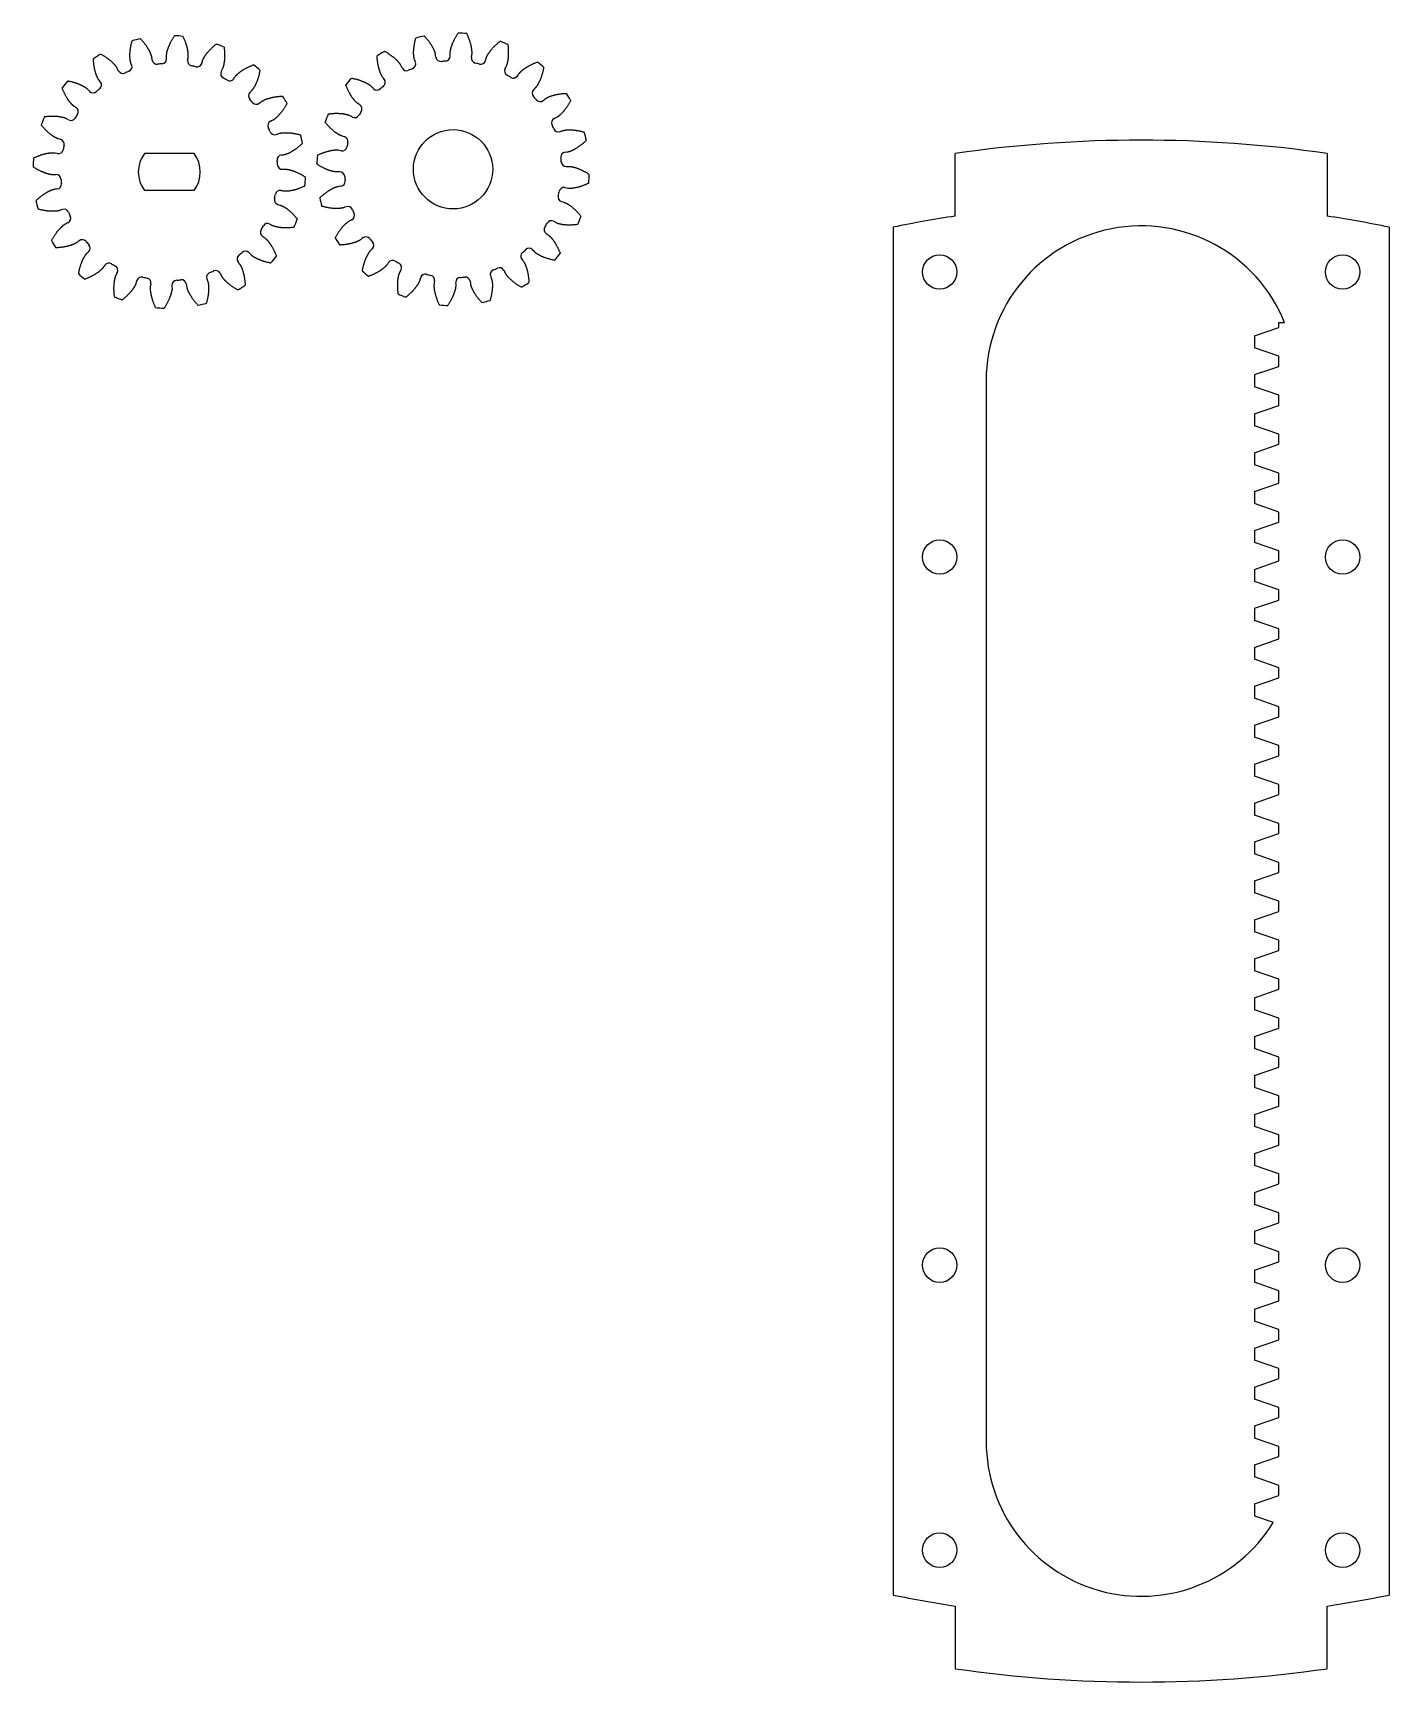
# Model space of a CAD drawing. Extents: x 137 to 246, y 43 to 176.
import ezdxf

# ---------------------------------------------------------------- set-up
doc = ezdxf.new("R2010")
doc.units = 0
doc.header["$LTSCALE"] = 12.7
doc.layers.add('VISIBLE', color=7, linetype='CONTINUOUS')

msp = doc.modelspace()

# ---------------------------------------------------------------- linework, layer by layer
at = {"layer": 'VISIBLE'}
for p, q in [((150.11, 165.9), (146.11, 165.9)), ((211.5, 160.84), (211.5, 165.9)), ((241.5, 165.9), (241.5, 160.84)), ((150.11, 162.9), (146.11, 162.9)), ((206.5, 159.95), (206.5, 49.57)), ((246.5, 159.95), (246.5, 49.57)), ((235.64, 151.18), (237.6, 151.86)), ((237.6, 151.86), (237.6, 152.26)), ((237.6, 152.26), (238.07, 152.26)), ((235.64, 151.18), (235.64, 150.21)), ((237.6, 149.53), (235.64, 150.21)), ((237.6, 148.71), (237.6, 149.53)), ((236.16, 148.22), (235.64, 148.03)), ((235.64, 148.03), (235.64, 147.07)), ((236.25, 148.25), (237.6, 148.71)), ((214, 147.55), (214, 61.97)), ((237.6, 146.39), (235.64, 147.07)), ((237.6, 145.57), (237.6, 146.39)), ((235.64, 144.89), (237.6, 145.57)), ((235.64, 144.89), (235.64, 143.92)), ((237.6, 143.25), (235.64, 143.92)), ((235.64, 141.75), (237.6, 142.43)), ((237.6, 142.43), (237.6, 143.25)), ((235.64, 141.75), (235.64, 140.78)), ((237.6, 140.1), (235.64, 140.78)), ((237.6, 139.29), (237.6, 140.1)), ((235.64, 138.61), (237.6, 139.29)), ((235.64, 138.61), (235.64, 137.64)), ((237.6, 136.96), (235.64, 137.64)), ((235.64, 135.47), (237.6, 136.15)), ((237.6, 136.15), (237.6, 136.96)), ((235.64, 135.47), (235.64, 134.5)), ((237.6, 133.82), (235.64, 134.5)), ((237.6, 133.01), (237.6, 133.82)), ((235.64, 132.33), (237.6, 133.01)), ((235.64, 132.33), (235.64, 131.36)), ((237.6, 130.68), (235.64, 131.36)), ((237.6, 129.86), (237.6, 130.68)), ((235.64, 129.19), (237.6, 129.86)), ((235.64, 129.19), (235.64, 128.22)), ((237.6, 127.54), (235.64, 128.22)), ((235.64, 126.04), (237.6, 126.72)), ((237.6, 126.72), (237.6, 127.54)), ((235.64, 126.04), (235.64, 125.08)), ((237.6, 124.4), (235.64, 125.08)), ((237.6, 123.58), (237.6, 124.4)), ((235.64, 122.9), (237.6, 123.58)), ((235.64, 122.9), (235.64, 121.93)), ((237.6, 121.25), (235.64, 121.93)), ((237.6, 120.44), (237.6, 121.25)), ((235.64, 119.76), (237.6, 120.44)), ((235.64, 119.76), (235.64, 118.79)), ((237.6, 118.11), (235.64, 118.79)), ((235.64, 116.62), (237.6, 117.3)), ((237.6, 117.3), (237.6, 118.11)), ((235.64, 116.62), (235.64, 115.65)), ((237.6, 114.97), (235.64, 115.65)), ((237.6, 114.16), (237.6, 114.97)), ((235.64, 113.48), (237.6, 114.16)), ((235.64, 113.48), (235.64, 112.51)), ((237.6, 111.83), (235.64, 112.51)), ((237.6, 111.01), (237.6, 111.83)), ((235.64, 110.34), (237.6, 111.01)), ((235.64, 110.34), (235.64, 109.37)), ((237.6, 108.69), (235.64, 109.37)), ((235.64, 107.19), (237.6, 107.87)), ((237.6, 107.87), (237.6, 108.69)), ((235.64, 107.19), (235.64, 106.23)), ((237.6, 105.55), (235.64, 106.23)), ((237.6, 104.73), (237.6, 105.55)), ((235.64, 104.05), (237.6, 104.73)), ((235.64, 104.05), (235.64, 103.08)), ((237.6, 102.41), (235.64, 103.08)), ((235.64, 100.91), (237.6, 101.59)), ((237.6, 101.59), (237.6, 102.41)), ((235.64, 100.91), (235.64, 99.94)), ((237.6, 99.26), (235.64, 99.94)), ((237.6, 98.45), (237.6, 99.26)), ((235.64, 97.77), (237.6, 98.45)), ((235.64, 97.77), (235.64, 96.8)), ((237.6, 96.12), (235.64, 96.8)), ((237.6, 95.31), (237.6, 96.12)), ((235.64, 94.63), (237.6, 95.31)), ((235.64, 94.63), (235.64, 93.66)), ((237.6, 92.98), (235.64, 93.66)), ((235.64, 91.49), (237.6, 92.16)), ((237.6, 92.16), (237.6, 92.98)), ((235.64, 91.49), (235.64, 90.52)), ((237.6, 89.84), (235.64, 90.52)), ((237.6, 89.02), (237.6, 89.84)), ((235.64, 88.34), (237.6, 89.02)), ((235.64, 88.34), (235.64, 87.38)), ((237.6, 86.7), (235.64, 87.38)), ((237.6, 85.88), (237.6, 86.7)), ((235.64, 85.2), (237.6, 85.88)), ((235.64, 85.2), (235.64, 84.23)), ((237.6, 83.56), (235.64, 84.23)), ((235.64, 82.06), (237.6, 82.74)), ((237.6, 82.74), (237.6, 83.56)), ((235.64, 82.06), (235.64, 81.09)), ((237.6, 80.41), (235.64, 81.09)), ((237.6, 79.6), (237.6, 80.41)), ((235.64, 78.92), (237.6, 79.6)), ((235.64, 78.92), (235.64, 77.95)), ((237.6, 77.27), (235.64, 77.95)), ((237.6, 76.46), (237.6, 77.27)), ((235.64, 75.78), (237.6, 76.46)), ((235.64, 75.78), (235.64, 74.81)), ((237.6, 74.13), (235.64, 74.81)), ((235.64, 72.64), (237.6, 73.32)), ((237.6, 73.32), (237.6, 74.13)), ((235.64, 72.64), (235.64, 71.67)), ((237.6, 70.99), (235.64, 71.67)), ((237.6, 70.17), (237.6, 70.99)), ((235.64, 69.49), (237.6, 70.17)), ((235.64, 69.49), (235.64, 68.53)), ((237.6, 67.85), (235.64, 68.53)), ((235.64, 66.35), (237.6, 67.03)), ((237.6, 67.03), (237.6, 67.85)), ((235.64, 66.35), (235.64, 65.38)), ((237.6, 64.71), (235.64, 65.38)), ((235.64, 63.21), (237.6, 63.89)), ((237.6, 63.89), (237.6, 64.71)), ((235.64, 63.21), (235.64, 62.24)), ((237.6, 61.56), (235.64, 62.24)), ((237.6, 60.75), (237.6, 61.56)), ((235.64, 60.07), (237.6, 60.75)), ((235.64, 60.07), (235.64, 59.1)), ((237.6, 58.42), (235.64, 59.1)), ((235.64, 56.93), (237.6, 57.61)), ((237.6, 57.61), (237.6, 58.42)), ((235.64, 56.93), (235.64, 55.96)), ((235.64, 55.96), (237.15, 55.44)), ((211.5, 48.68), (211.5, 43.63)), ((241.5, 43.63), (241.5, 48.68))]:
    msp.add_line(p, q, dxfattribs=at)
for centre, radius in [((171, 164.62), 3.2), ((210.25, 156.33), 1.39), ((242.75, 156.33), 1.39), ((210.25, 133.33), 1.39), ((242.75, 133.33), 1.39), ((210.25, 76.19), 1.39), ((242.75, 76.19), 1.39), ((210.25, 53.19), 1.39), ((242.75, 53.19), 1.39)]:
    msp.add_circle(centre, radius, dxfattribs=at)
for centre, radius, start, end in [((148.11, 164.4), 11, 102.1909, 105.8091), ((148.11, 164.4), 11, 84.1909, 87.8091), ((148.11, 164.4), 11, 66.1909, 69.8091), ((171, 164.62), 11, 102.1909, 105.8091), ((171, 164.62), 11, 84.1909, 87.8091), ((171, 164.62), 11, 66.1909, 69.8091), ((148.11, 164.4), 11, 120.1909, 123.8091), ((144.71, 172.89), 0.396, 291.837, 19.3729), ((147.13, 173.49), 0.396, 188.6271, 276.163), ((148.11, 164.4), 8.75, 93.837, 96.163), ((147.5, 173.53), 0.396, 273.837, 1.3729), ((149.98, 173.35), 0.396, 170.6271, 258.163), ((150.35, 173.27), 0.396, 255.837, 343.3729), ((148.11, 164.4), 11, 48.1909, 51.8091), ((171, 164.62), 11, 120.1909, 123.8091), ((167.59, 173.11), 0.396, 291.837, 19.3729), ((170.01, 173.72), 0.396, 188.6271, 276.163), ((171, 164.62), 8.75, 93.837, 96.163), ((170.38, 173.75), 0.396, 273.837, 1.3729), ((172.87, 173.58), 0.396, 170.6271, 258.163), ((171, 164.62), 8.75, 75.837, 78.163), ((173.23, 173.49), 0.396, 255.837, 343.3729), ((171, 164.62), 11, 48.1909, 51.8091), ((148.11, 164.4), 11, 138.1909, 141.8091), ((142.25, 171.42), 0.396, 309.837, 37.3729), ((144.37, 172.74), 0.396, 206.6271, 294.163), ((148.11, 164.4), 8.75, 111.837, 114.163), ((148.11, 164.4), 8.75, 75.837, 78.163), ((152.66, 172.33), 0.396, 152.6271, 240.163), ((148.11, 164.4), 8.75, 57.837, 60.163), ((152.98, 172.14), 0.396, 237.837, 325.3729), ((171, 164.62), 11, 138.1909, 141.8091), ((165.14, 171.65), 0.396, 309.837, 37.3729), ((167.25, 172.97), 0.396, 206.6271, 294.163), ((171, 164.62), 8.75, 111.837, 114.163), ((175.55, 172.56), 0.396, 152.6271, 240.163), ((171, 164.62), 8.75, 57.837, 60.163), ((175.86, 172.37), 0.396, 237.837, 325.3729), ((141.97, 171.18), 0.396, 224.6271, 312.163), ((148.11, 164.4), 8.75, 129.837, 132.163), ((154.89, 170.54), 0.396, 134.6271, 222.163), ((148.11, 164.4), 11, 30.1909, 33.8091), ((164.86, 171.4), 0.396, 224.6271, 312.163), ((171, 164.62), 8.75, 129.837, 132.163), ((177.77, 170.76), 0.396, 134.6271, 222.163), ((171, 164.62), 8.75, 39.837, 42.163), ((171, 164.62), 11, 30.1909, 33.8091), ((148.11, 164.4), 8.75, 147.837, 150.163), ((140.37, 169.27), 0.396, 327.837, 55.3729), ((148.11, 164.4), 8.75, 39.837, 42.163), ((155.13, 170.26), 0.396, 219.837, 307.3729), ((171, 164.62), 11, 156.1909, 159.8091), ((171, 164.62), 8.75, 147.837, 150.163), ((163.25, 169.49), 0.396, 327.837, 55.3729), ((178.02, 170.48), 0.396, 219.837, 307.3729), ((148.11, 164.4), 11, 156.1909, 159.8091), ((140.18, 168.95), 0.396, 242.6271, 330.163), ((156.45, 168.14), 0.396, 116.6271, 204.163), ((148.11, 164.4), 8.75, 21.837, 24.163), ((163.06, 169.18), 0.396, 242.6271, 330.163), ((179.34, 168.37), 0.396, 116.6271, 204.163), ((171, 164.62), 8.75, 21.837, 24.163), ((179.49, 168.03), 0.396, 201.837, 289.3729), ((139.24, 166.64), 0.396, 345.837, 73.3729), ((148.11, 164.4), 8.75, 165.837, 168.163), ((156.6, 167.8), 0.396, 201.837, 289.3729), ((148.11, 164.4), 11, 12.1909, 15.8091), ((162.04, 166.5), 0.396, 260.6271, 348.163), ((162.13, 166.86), 0.396, 345.837, 73.3729), ((171, 164.62), 8.75, 165.837, 168.163), ((171, 164.62), 11, 12.1909, 15.8091), ((226.5, 61.97), 105, 81.7868, 98.2132), ((148.11, 164.4), 11, 174.1909, 177.8091), ((139.16, 166.28), 0.396, 260.6271, 348.163), ((148.11, 164.4), 2.5, 143.1301, 216.8699), ((148.11, 164.4), 2.5, 323.1301, 36.8699), ((157.2, 165.38), 0.396, 98.6271, 186.163), ((148.11, 164.4), 8.75, 3.837, 6.163), ((171, 164.62), 11, 174.1909, 177.8091), ((180.09, 165.61), 0.396, 98.6271, 186.163), ((171, 164.62), 8.75, 3.837, 6.163), ((180.12, 165.24), 0.396, 183.837, 271.3729), ((138.98, 163.79), 0.396, 3.837, 91.3729), ((148.11, 164.4), 8.75, 183.837, 186.163), ((157.23, 165.01), 0.396, 183.837, 271.3729), ((148.11, 164.4), 11, 354.1909, 357.8091), ((161.87, 164.01), 0.396, 3.837, 91.3729), ((161.9, 163.64), 0.396, 278.6271, 6.163), ((171, 164.62), 8.75, 183.837, 186.163), ((171, 164.62), 11, 354.1909, 357.8091), ((139.02, 163.42), 0.396, 278.6271, 6.163), ((148.11, 164.4), 8.75, 345.837, 348.163), ((157.06, 162.52), 0.396, 80.6271, 168.163), ((179.86, 162.39), 0.396, 165.837, 253.3729), ((171, 164.62), 8.75, 345.837, 348.163), ((179.95, 162.75), 0.396, 80.6271, 168.163), ((148.11, 164.4), 11, 192.1909, 195.8091), ((139.62, 161), 0.396, 21.837, 109.3729), ((148.11, 164.4), 8.75, 201.837, 204.163), ((156.98, 162.16), 0.396, 165.837, 253.3729), ((171, 164.62), 11, 192.1909, 195.8091), ((162.51, 161.22), 0.396, 21.837, 109.3729), ((162.65, 160.88), 0.396, 296.6271, 24.163), ((171, 164.62), 8.75, 201.837, 204.163), ((139.76, 160.66), 0.396, 296.6271, 24.163), ((155.85, 159.53), 0.396, 147.837, 235.3729), ((148.11, 164.4), 8.75, 327.837, 330.163), ((156.04, 159.85), 0.396, 62.6271, 150.163), ((148.11, 164.4), 11, 336.1909, 339.8091), ((178.74, 159.76), 0.396, 147.837, 235.3729), ((171, 164.62), 8.75, 327.837, 330.163), ((178.93, 160.07), 0.396, 62.6271, 150.163), ((171, 164.62), 11, 336.1909, 339.8091), ((226.5, 61.97), 100, 98.6269, 101.537), ((226.5, 147.55), 12.5, 22.1474, 180), ((226.5, 61.97), 100, 78.463, 81.3731), ((148.11, 164.4), 11, 210.1909, 213.8091), ((141.09, 158.54), 0.396, 39.837, 127.3729), ((148.11, 164.4), 8.75, 219.837, 222.163), ((141.33, 158.26), 0.396, 314.6271, 42.163), ((171, 164.62), 11, 210.1909, 213.8091), ((163.97, 158.77), 0.396, 39.837, 127.3729), ((171, 164.62), 8.75, 219.837, 222.163), ((164.22, 158.49), 0.396, 314.6271, 42.163), ((143.24, 156.66), 0.396, 57.837, 145.3729), ((153.97, 157.38), 0.396, 129.837, 217.3729), ((148.11, 164.4), 8.75, 309.837, 312.163), ((154.25, 157.62), 0.396, 44.6271, 132.163), ((148.11, 164.4), 11, 318.1909, 321.8091), ((166.13, 156.88), 0.396, 57.837, 145.3729), ((171, 164.62), 8.75, 237.837, 240.163), ((166.45, 156.69), 0.396, 332.6271, 60.163), ((176.85, 157.6), 0.396, 129.837, 217.3729), ((171, 164.62), 8.75, 309.837, 312.163), ((177.13, 157.85), 0.396, 44.6271, 132.163), ((171, 164.62), 11, 318.1909, 321.8091), ((148.11, 164.4), 11, 228.1909, 231.8091), ((148.11, 164.4), 8.75, 237.837, 240.163), ((143.56, 156.47), 0.396, 332.6271, 60.163), ((145.87, 155.53), 0.396, 75.837, 163.3729), ((148.11, 164.4), 8.75, 255.837, 258.163), ((146.23, 155.45), 0.396, 350.6271, 78.163), ((148.11, 164.4), 8.75, 273.837, 276.163), ((149.09, 155.31), 0.396, 8.6271, 96.163), ((151.51, 155.91), 0.396, 111.837, 199.3729), ((148.11, 164.4), 8.75, 291.837, 294.163), ((151.85, 156.06), 0.396, 26.6271, 114.163), ((171, 164.62), 11, 228.1909, 231.8091), ((168.76, 155.76), 0.396, 75.837, 163.3729), ((171, 164.62), 8.75, 255.837, 258.163), ((169.12, 155.67), 0.396, 350.6271, 78.163), ((171.61, 155.5), 0.396, 93.837, 181.3729), ((171, 164.62), 8.75, 273.837, 276.163), ((171.98, 155.53), 0.396, 8.6271, 96.163), ((174.4, 156.14), 0.396, 111.837, 199.3729), ((171, 164.62), 8.75, 291.837, 294.163), ((174.74, 156.28), 0.396, 26.6271, 114.163), ((148.72, 155.27), 0.396, 93.837, 181.3729), ((148.11, 164.4), 11, 300.1909, 303.8091), ((171, 164.62), 11, 246.1909, 249.8091), ((171, 164.62), 11, 300.1909, 303.8091), ((148.11, 164.4), 11, 246.1909, 249.8091), ((148.11, 164.4), 11, 264.1909, 267.8091), ((148.11, 164.4), 11, 282.1909, 285.8091), ((171, 164.62), 11, 264.1909, 267.8091), ((171, 164.62), 11, 282.1909, 285.8091), ((226.5, 61.97), 12.5, 180, 328.4692), ((226.5, 147.55), 100, 258.463, 261.3731), ((226.5, 147.55), 100, 278.6269, 281.537), ((226.5, 147.55), 105, 261.7868, 278.2132)]:
    msp.add_arc(centre, radius, start, end, dxfattribs=at)
for points, knots in [([(145.08, 173.02), (145.03, 173.15), (144.99, 173.27), (144.99, 173.27), (144.99, 173.28), (144.99, 173.29), (144.98, 173.31), (144.98, 173.33), (144.97, 173.36), (144.97, 173.38), (144.96, 173.41), (144.96, 173.45), (144.95, 173.49), (144.95, 173.53), (144.94, 173.58), (144.94, 173.63), (144.94, 173.68), (144.93, 173.74), (144.93, 173.8), (144.94, 173.87), (144.94, 173.94), (144.94, 174.01), (144.95, 174.09), (144.95, 174.17), (144.96, 174.25), (144.98, 174.34), (144.99, 174.43), (145.01, 174.53), (145.02, 174.62), (145.05, 174.73), (145.07, 174.83), (145.09, 174.92), (145.11, 174.97), (145.11, 174.98)], [0.0460056, 0.0460056, 0.0460056, 0.0460056, 0.1030004, 0.1126021, 0.1249978, 0.1396646, 0.1562952, 0.1746809, 0.1946684, 0.2161384, 0.2389949, 0.2631586, 0.2885622, 0.315148, 0.3428657, 0.3716707, 0.4015235, 0.4323885, 0.4642336, 0.4970296, 0.5307495, 0.5653688, 0.6008647, 0.637216, 0.6744031, 0.7124076, 0.7512123, 0.790801, 0.8311585, 0.8722704, 0.9141231, 0.9567037, 0.97505, 0.97505, 0.97505, 0.97505]), ([(146.74, 173.43), (146.71, 173.57), (146.7, 173.69), (146.69, 173.7), (146.69, 173.71), (146.69, 173.72), (146.69, 173.74), (146.68, 173.76), (146.67, 173.78), (146.67, 173.81), (146.66, 173.84), (146.64, 173.87), (146.63, 173.91), (146.61, 173.95), (146.6, 173.99), (146.57, 174.04), (146.55, 174.09), (146.53, 174.14), (146.5, 174.19), (146.47, 174.25), (146.43, 174.31), (146.39, 174.37), (146.35, 174.44), (146.31, 174.51), (146.26, 174.58), (146.21, 174.65), (146.15, 174.72), (146.09, 174.8), (146.03, 174.88), (145.96, 174.95), (145.89, 175.04), (145.83, 175.1), (145.8, 175.14), (145.79, 175.15)], [0.0460056, 0.0460056, 0.0460056, 0.0460056, 0.1030004, 0.1126021, 0.1249978, 0.1396646, 0.1562952, 0.1746809, 0.1946684, 0.2161384, 0.2389949, 0.2631586, 0.2885622, 0.315148, 0.3428657, 0.3716707, 0.4015235, 0.4323885, 0.4642336, 0.4970296, 0.5307495, 0.5653688, 0.6008647, 0.637216, 0.6744031, 0.7124076, 0.7512123, 0.790801, 0.8311585, 0.8722704, 0.9141231, 0.9567037, 0.97505, 0.97505, 0.97505, 0.97505]), ([(147.89, 173.53), (147.89, 173.67), (147.89, 173.79), (147.89, 173.8), (147.89, 173.81), (147.89, 173.82), (147.89, 173.84), (147.89, 173.86), (147.89, 173.89), (147.9, 173.91), (147.9, 173.95), (147.91, 173.98), (147.91, 174.02), (147.92, 174.06), (147.93, 174.11), (147.95, 174.16), (147.96, 174.21), (147.98, 174.27), (148, 174.32), (148.02, 174.39), (148.04, 174.45), (148.07, 174.52), (148.1, 174.59), (148.13, 174.67), (148.16, 174.74), (148.2, 174.82), (148.24, 174.91), (148.29, 174.99), (148.34, 175.08), (148.39, 175.17), (148.44, 175.26), (148.49, 175.33), (148.52, 175.38), (148.53, 175.39)], [0.0460056, 0.0460056, 0.0460056, 0.0460056, 0.1030004, 0.1126021, 0.1249978, 0.1396646, 0.1562952, 0.1746809, 0.1946684, 0.2161384, 0.2389949, 0.2631586, 0.2885622, 0.315148, 0.3428657, 0.3716707, 0.4015235, 0.4323885, 0.4642336, 0.4970296, 0.5307495, 0.5653688, 0.6008647, 0.637216, 0.6744031, 0.7124076, 0.7512123, 0.790801, 0.8311585, 0.8722704, 0.9141231, 0.9567037, 0.97505, 0.97505, 0.97505, 0.97505]), ([(149.59, 173.42), (149.62, 173.55), (149.64, 173.67), (149.64, 173.68), (149.64, 173.69), (149.64, 173.7), (149.64, 173.72), (149.64, 173.74), (149.64, 173.76), (149.64, 173.79), (149.64, 173.82), (149.64, 173.86), (149.64, 173.9), (149.64, 173.94), (149.63, 173.99), (149.63, 174.04), (149.62, 174.09), (149.61, 174.15), (149.6, 174.21), (149.59, 174.28), (149.58, 174.35), (149.56, 174.42), (149.54, 174.49), (149.52, 174.57), (149.49, 174.65), (149.47, 174.73), (149.44, 174.82), (149.41, 174.91), (149.37, 175.01), (149.33, 175.1), (149.29, 175.2), (149.25, 175.28), (149.23, 175.33), (149.22, 175.34)], [0.0460056, 0.0460056, 0.0460056, 0.0460056, 0.1030004, 0.1126021, 0.1249978, 0.1396646, 0.1562952, 0.1746809, 0.1946684, 0.2161384, 0.2389949, 0.2631586, 0.2885622, 0.315148, 0.3428657, 0.3716707, 0.4015235, 0.4323885, 0.4642336, 0.4970296, 0.5307495, 0.5653688, 0.6008647, 0.637216, 0.6744031, 0.7124076, 0.7512123, 0.790801, 0.8311585, 0.8722704, 0.9141231, 0.9567037, 0.97505, 0.97505, 0.97505, 0.97505]), ([(150.73, 173.15), (150.77, 173.29), (150.8, 173.4), (150.8, 173.41), (150.81, 173.42), (150.81, 173.43), (150.82, 173.45), (150.83, 173.47), (150.84, 173.49), (150.85, 173.51), (150.86, 173.54), (150.88, 173.57), (150.9, 173.61), (150.92, 173.65), (150.94, 173.69), (150.97, 173.73), (151, 173.78), (151.03, 173.82), (151.07, 173.87), (151.11, 173.93), (151.15, 173.98), (151.2, 174.04), (151.25, 174.1), (151.3, 174.16), (151.36, 174.22), (151.42, 174.28), (151.48, 174.35), (151.55, 174.42), (151.62, 174.48), (151.7, 174.55), (151.78, 174.62), (151.85, 174.68), (151.89, 174.71), (151.91, 174.72)], [0.0460056, 0.0460056, 0.0460056, 0.0460056, 0.1030004, 0.1126021, 0.1249978, 0.1396646, 0.1562952, 0.1746809, 0.1946684, 0.2161384, 0.2389949, 0.2631586, 0.2885622, 0.315148, 0.3428657, 0.3716707, 0.4015235, 0.4323885, 0.4642336, 0.4970296, 0.5307495, 0.5653688, 0.6008647, 0.637216, 0.6744031, 0.7124076, 0.7512123, 0.790801, 0.8311585, 0.8722704, 0.9141231, 0.9567037, 0.97505, 0.97505, 0.97505, 0.97505]), ([(152.31, 172.52), (152.37, 172.64), (152.43, 172.75), (152.43, 172.75), (152.43, 172.76), (152.44, 172.77), (152.45, 172.79), (152.45, 172.81), (152.46, 172.83), (152.47, 172.86), (152.48, 172.89), (152.49, 172.92), (152.5, 172.96), (152.51, 173), (152.52, 173.05), (152.53, 173.1), (152.54, 173.15), (152.55, 173.21), (152.56, 173.27), (152.57, 173.34), (152.58, 173.41), (152.58, 173.48), (152.59, 173.56), (152.59, 173.64), (152.59, 173.72), (152.6, 173.81), (152.59, 173.9), (152.59, 174), (152.59, 174.1), (152.58, 174.2), (152.57, 174.31), (152.56, 174.39), (152.55, 174.45), (152.55, 174.46)], [0.0460056, 0.0460056, 0.0460056, 0.0460056, 0.1030004, 0.1126021, 0.1249978, 0.1396646, 0.1562952, 0.1746809, 0.1946684, 0.2161384, 0.2389949, 0.2631586, 0.2885622, 0.315148, 0.3428657, 0.3716707, 0.4015235, 0.4323885, 0.4642336, 0.4970296, 0.5307495, 0.5653688, 0.6008647, 0.637216, 0.6744031, 0.7124076, 0.7512123, 0.790801, 0.8311585, 0.8722704, 0.9141231, 0.9567037, 0.97505, 0.97505, 0.97505, 0.97505]), ([(167.97, 173.25), (167.92, 173.38), (167.88, 173.49), (167.88, 173.5), (167.88, 173.51), (167.87, 173.52), (167.87, 173.54), (167.86, 173.56), (167.86, 173.58), (167.85, 173.61), (167.85, 173.64), (167.84, 173.67), (167.84, 173.71), (167.83, 173.76), (167.83, 173.8), (167.83, 173.85), (167.82, 173.91), (167.82, 173.97), (167.82, 174.03), (167.82, 174.09), (167.82, 174.16), (167.83, 174.24), (167.83, 174.31), (167.84, 174.39), (167.85, 174.48), (167.86, 174.57), (167.88, 174.66), (167.89, 174.75), (167.91, 174.85), (167.93, 174.95), (167.96, 175.06), (167.98, 175.14), (167.99, 175.19), (168, 175.21)], [0.0460056, 0.0460056, 0.0460056, 0.0460056, 0.1030004, 0.1126021, 0.1249978, 0.1396646, 0.1562952, 0.1746809, 0.1946684, 0.2161384, 0.2389949, 0.2631586, 0.2885622, 0.315148, 0.3428657, 0.3716707, 0.4015235, 0.4323885, 0.4642336, 0.4970296, 0.5307495, 0.5653688, 0.6008647, 0.637216, 0.6744031, 0.7124076, 0.7512123, 0.790801, 0.8311585, 0.8722704, 0.9141231, 0.9567037, 0.97505, 0.97505, 0.97505, 0.97505]), ([(169.62, 173.66), (169.6, 173.8), (169.58, 173.92), (169.58, 173.92), (169.58, 173.93), (169.58, 173.94), (169.57, 173.96), (169.57, 173.98), (169.56, 174), (169.55, 174.03), (169.54, 174.06), (169.53, 174.1), (169.52, 174.13), (169.5, 174.17), (169.48, 174.22), (169.46, 174.26), (169.44, 174.31), (169.41, 174.36), (169.38, 174.42), (169.35, 174.48), (169.32, 174.54), (169.28, 174.6), (169.24, 174.66), (169.19, 174.73), (169.15, 174.8), (169.09, 174.87), (169.04, 174.95), (168.98, 175.02), (168.92, 175.1), (168.85, 175.18), (168.78, 175.26), (168.72, 175.33), (168.68, 175.37), (168.67, 175.38)], [0.0460056, 0.0460056, 0.0460056, 0.0460056, 0.1030004, 0.1126021, 0.1249978, 0.1396646, 0.1562952, 0.1746809, 0.1946684, 0.2161384, 0.2389949, 0.2631586, 0.2885622, 0.315148, 0.3428657, 0.3716707, 0.4015235, 0.4323885, 0.4642336, 0.4970296, 0.5307495, 0.5653688, 0.6008647, 0.637216, 0.6744031, 0.7124076, 0.7512123, 0.790801, 0.8311585, 0.8722704, 0.9141231, 0.9567037, 0.97505, 0.97505, 0.97505, 0.97505]), ([(170.78, 173.76), (170.78, 173.9), (170.77, 174.02), (170.77, 174.03), (170.77, 174.04), (170.77, 174.05), (170.78, 174.07), (170.78, 174.09), (170.78, 174.11), (170.78, 174.14), (170.79, 174.17), (170.79, 174.21), (170.8, 174.24), (170.81, 174.29), (170.82, 174.33), (170.83, 174.38), (170.85, 174.43), (170.86, 174.49), (170.88, 174.55), (170.9, 174.61), (170.93, 174.68), (170.95, 174.75), (170.98, 174.82), (171.01, 174.89), (171.05, 174.97), (171.09, 175.05), (171.13, 175.13), (171.17, 175.22), (171.22, 175.3), (171.27, 175.39), (171.33, 175.48), (171.38, 175.56), (171.41, 175.6), (171.42, 175.62)], [0.0460056, 0.0460056, 0.0460056, 0.0460056, 0.1030004, 0.1126021, 0.1249978, 0.1396646, 0.1562952, 0.1746809, 0.1946684, 0.2161384, 0.2389949, 0.2631586, 0.2885622, 0.315148, 0.3428657, 0.3716707, 0.4015235, 0.4323885, 0.4642336, 0.4970296, 0.5307495, 0.5653688, 0.6008647, 0.637216, 0.6744031, 0.7124076, 0.7512123, 0.790801, 0.8311585, 0.8722704, 0.9141231, 0.9567037, 0.97505, 0.97505, 0.97505, 0.97505]), ([(172.48, 173.64), (172.5, 173.78), (172.52, 173.9), (172.52, 173.9), (172.53, 173.91), (172.53, 173.93), (172.53, 173.94), (172.53, 173.96), (172.53, 173.99), (172.53, 174.02), (172.53, 174.05), (172.53, 174.08), (172.53, 174.12), (172.52, 174.17), (172.52, 174.21), (172.51, 174.26), (172.51, 174.32), (172.5, 174.38), (172.49, 174.44), (172.48, 174.5), (172.46, 174.57), (172.45, 174.64), (172.43, 174.72), (172.41, 174.79), (172.38, 174.88), (172.35, 174.96), (172.33, 175.05), (172.29, 175.14), (172.26, 175.23), (172.22, 175.33), (172.18, 175.42), (172.14, 175.51), (172.12, 175.55), (172.11, 175.57)], [0.0460056, 0.0460056, 0.0460056, 0.0460056, 0.1030004, 0.1126021, 0.1249978, 0.1396646, 0.1562952, 0.1746809, 0.1946684, 0.2161384, 0.2389949, 0.2631586, 0.2885622, 0.315148, 0.3428657, 0.3716707, 0.4015235, 0.4323885, 0.4642336, 0.4970296, 0.5307495, 0.5653688, 0.6008647, 0.637216, 0.6744031, 0.7124076, 0.7512123, 0.790801, 0.8311585, 0.8722704, 0.9141231, 0.9567037, 0.97505, 0.97505, 0.97505, 0.97505]), ([(173.61, 173.38), (173.65, 173.51), (173.69, 173.63), (173.69, 173.63), (173.69, 173.64), (173.7, 173.66), (173.7, 173.67), (173.71, 173.69), (173.72, 173.71), (173.73, 173.74), (173.75, 173.77), (173.76, 173.8), (173.78, 173.83), (173.81, 173.87), (173.83, 173.91), (173.86, 173.95), (173.89, 174), (173.92, 174.05), (173.96, 174.1), (173.99, 174.15), (174.04, 174.21), (174.08, 174.26), (174.13, 174.32), (174.19, 174.38), (174.24, 174.45), (174.3, 174.51), (174.37, 174.57), (174.44, 174.64), (174.51, 174.71), (174.59, 174.78), (174.67, 174.85), (174.74, 174.91), (174.78, 174.94), (174.79, 174.95)], [0.0460056, 0.0460056, 0.0460056, 0.0460056, 0.1030004, 0.1126021, 0.1249978, 0.1396646, 0.1562952, 0.1746809, 0.1946684, 0.2161384, 0.2389949, 0.2631586, 0.2885622, 0.315148, 0.3428657, 0.3716707, 0.4015235, 0.4323885, 0.4642336, 0.4970296, 0.5307495, 0.5653688, 0.6008647, 0.637216, 0.6744031, 0.7124076, 0.7512123, 0.790801, 0.8311585, 0.8722704, 0.9141231, 0.9567037, 0.97505, 0.97505, 0.97505, 0.97505]), ([(175.19, 172.74), (175.26, 172.86), (175.31, 172.97), (175.32, 172.98), (175.32, 172.99), (175.33, 173), (175.33, 173.01), (175.34, 173.03), (175.35, 173.06), (175.36, 173.08), (175.37, 173.11), (175.38, 173.15), (175.39, 173.19), (175.4, 173.23), (175.41, 173.27), (175.42, 173.32), (175.43, 173.38), (175.44, 173.43), (175.45, 173.5), (175.46, 173.56), (175.46, 173.63), (175.47, 173.7), (175.48, 173.78), (175.48, 173.86), (175.48, 173.95), (175.48, 174.03), (175.48, 174.13), (175.48, 174.22), (175.47, 174.32), (175.47, 174.42), (175.46, 174.53), (175.45, 174.62), (175.44, 174.67), (175.44, 174.69)], [0.0460056, 0.0460056, 0.0460056, 0.0460056, 0.1030004, 0.1126021, 0.1249978, 0.1396646, 0.1562952, 0.1746809, 0.1946684, 0.2161384, 0.2389949, 0.2631586, 0.2885622, 0.315148, 0.3428657, 0.3716707, 0.4015235, 0.4323885, 0.4642336, 0.4970296, 0.5307495, 0.5653688, 0.6008647, 0.637216, 0.6744031, 0.7124076, 0.7512123, 0.790801, 0.8311585, 0.8722704, 0.9141231, 0.9567037, 0.97505, 0.97505, 0.97505, 0.97505]), ([(142.56, 171.66), (142.48, 171.77), (142.41, 171.87), (142.4, 171.88), (142.4, 171.88), (142.39, 171.89), (142.38, 171.91), (142.37, 171.93), (142.36, 171.95), (142.34, 171.97), (142.33, 172), (142.31, 172.03), (142.3, 172.07), (142.28, 172.11), (142.26, 172.15), (142.24, 172.2), (142.22, 172.25), (142.2, 172.3), (142.18, 172.36), (142.16, 172.43), (142.14, 172.49), (142.13, 172.56), (142.11, 172.64), (142.09, 172.72), (142.07, 172.8), (142.06, 172.89), (142.04, 172.98), (142.03, 173.07), (142.02, 173.17), (142.01, 173.27), (142, 173.38), (141.99, 173.47), (141.99, 173.52), (141.99, 173.54)], [0.0460056, 0.0460056, 0.0460056, 0.0460056, 0.1030004, 0.1126021, 0.1249978, 0.1396646, 0.1562952, 0.1746809, 0.1946684, 0.2161384, 0.2389949, 0.2631586, 0.2885622, 0.315148, 0.3428657, 0.3716707, 0.4015235, 0.4323885, 0.4642336, 0.4970296, 0.5307495, 0.5653688, 0.6008647, 0.637216, 0.6744031, 0.7124076, 0.7512123, 0.790801, 0.8311585, 0.8722704, 0.9141231, 0.9567037, 0.97505, 0.97505, 0.97505, 0.97505]), ([(144.01, 172.57), (143.95, 172.69), (143.89, 172.8), (143.89, 172.8), (143.89, 172.81), (143.88, 172.83), (143.87, 172.84), (143.86, 172.86), (143.85, 172.88), (143.83, 172.9), (143.81, 172.93), (143.79, 172.95), (143.76, 172.99), (143.74, 173.02), (143.71, 173.05), (143.67, 173.09), (143.63, 173.13), (143.59, 173.17), (143.55, 173.22), (143.5, 173.26), (143.45, 173.31), (143.39, 173.36), (143.34, 173.41), (143.27, 173.46), (143.21, 173.51), (143.13, 173.56), (143.06, 173.61), (142.98, 173.67), (142.9, 173.72), (142.81, 173.78), (142.72, 173.83), (142.64, 173.87), (142.59, 173.9), (142.58, 173.91)], [0.0460056, 0.0460056, 0.0460056, 0.0460056, 0.1030004, 0.1126021, 0.1249978, 0.1396646, 0.1562952, 0.1746809, 0.1946684, 0.2161384, 0.2389949, 0.2631586, 0.2885622, 0.315148, 0.3428657, 0.3716707, 0.4015235, 0.4323885, 0.4642336, 0.4970296, 0.5307495, 0.5653688, 0.6008647, 0.637216, 0.6744031, 0.7124076, 0.7512123, 0.790801, 0.8311585, 0.8722704, 0.9141231, 0.9567037, 0.97505, 0.97505, 0.97505, 0.97505]), ([(153.3, 171.92), (153.38, 172.03), (153.45, 172.13), (153.46, 172.14), (153.46, 172.14), (153.47, 172.15), (153.48, 172.17), (153.49, 172.18), (153.51, 172.2), (153.53, 172.22), (153.55, 172.24), (153.58, 172.27), (153.61, 172.3), (153.64, 172.33), (153.67, 172.36), (153.71, 172.39), (153.76, 172.42), (153.8, 172.46), (153.85, 172.5), (153.9, 172.53), (153.96, 172.57), (154.02, 172.61), (154.09, 172.65), (154.16, 172.69), (154.23, 172.74), (154.31, 172.78), (154.39, 172.82), (154.48, 172.86), (154.57, 172.91), (154.66, 172.95), (154.76, 172.99), (154.84, 173.02), (154.89, 173.04), (154.91, 173.05)], [0.0460056, 0.0460056, 0.0460056, 0.0460056, 0.1030004, 0.1126021, 0.1249978, 0.1396646, 0.1562952, 0.1746809, 0.1946684, 0.2161384, 0.2389949, 0.2631586, 0.2885622, 0.315148, 0.3428657, 0.3716707, 0.4015235, 0.4323885, 0.4642336, 0.4970296, 0.5307495, 0.5653688, 0.6008647, 0.637216, 0.6744031, 0.7124076, 0.7512123, 0.790801, 0.8311585, 0.8722704, 0.9141231, 0.9567037, 0.97505, 0.97505, 0.97505, 0.97505]), ([(165.45, 171.89), (165.37, 172), (165.29, 172.09), (165.29, 172.1), (165.28, 172.11), (165.28, 172.12), (165.27, 172.13), (165.26, 172.15), (165.25, 172.17), (165.23, 172.2), (165.22, 172.23), (165.2, 172.26), (165.18, 172.29), (165.17, 172.33), (165.15, 172.38), (165.13, 172.42), (165.11, 172.47), (165.09, 172.53), (165.07, 172.59), (165.05, 172.65), (165.03, 172.72), (165.01, 172.79), (164.99, 172.86), (164.98, 172.94), (164.96, 173.02), (164.94, 173.11), (164.93, 173.2), (164.91, 173.3), (164.9, 173.4), (164.89, 173.5), (164.88, 173.61), (164.88, 173.69), (164.88, 173.75), (164.87, 173.76)], [0.0460056, 0.0460056, 0.0460056, 0.0460056, 0.1030004, 0.1126021, 0.1249978, 0.1396646, 0.1562952, 0.1746809, 0.1946684, 0.2161384, 0.2389949, 0.2631586, 0.2885622, 0.315148, 0.3428657, 0.3716707, 0.4015235, 0.4323885, 0.4642336, 0.4970296, 0.5307495, 0.5653688, 0.6008647, 0.637216, 0.6744031, 0.7124076, 0.7512123, 0.790801, 0.8311585, 0.8722704, 0.9141231, 0.9567037, 0.97505, 0.97505, 0.97505, 0.97505]), ([(166.9, 172.79), (166.84, 172.92), (166.78, 173.02), (166.78, 173.03), (166.77, 173.04), (166.77, 173.05), (166.76, 173.06), (166.75, 173.08), (166.73, 173.1), (166.72, 173.13), (166.7, 173.15), (166.68, 173.18), (166.65, 173.21), (166.62, 173.24), (166.59, 173.28), (166.56, 173.32), (166.52, 173.36), (166.48, 173.4), (166.44, 173.44), (166.39, 173.49), (166.34, 173.53), (166.28, 173.58), (166.22, 173.63), (166.16, 173.68), (166.09, 173.73), (166.02, 173.78), (165.95, 173.84), (165.87, 173.89), (165.78, 173.95), (165.69, 174), (165.6, 174.06), (165.53, 174.1), (165.48, 174.12), (165.46, 174.13)], [0.0460056, 0.0460056, 0.0460056, 0.0460056, 0.1030004, 0.1126021, 0.1249978, 0.1396646, 0.1562952, 0.1746809, 0.1946684, 0.2161384, 0.2389949, 0.2631586, 0.2885622, 0.315148, 0.3428657, 0.3716707, 0.4015235, 0.4323885, 0.4642336, 0.4970296, 0.5307495, 0.5653688, 0.6008647, 0.637216, 0.6744031, 0.7124076, 0.7512123, 0.790801, 0.8311585, 0.8722704, 0.9141231, 0.9567037, 0.97505, 0.97505, 0.97505, 0.97505]), ([(176.19, 172.14), (176.27, 172.26), (176.34, 172.36), (176.34, 172.36), (176.35, 172.37), (176.36, 172.38), (176.37, 172.39), (176.38, 172.41), (176.4, 172.43), (176.42, 172.45), (176.44, 172.47), (176.46, 172.49), (176.49, 172.52), (176.52, 172.55), (176.56, 172.58), (176.6, 172.61), (176.64, 172.65), (176.69, 172.68), (176.74, 172.72), (176.79, 172.76), (176.85, 172.8), (176.91, 172.84), (176.98, 172.88), (177.05, 172.92), (177.12, 172.96), (177.2, 173), (177.28, 173.05), (177.36, 173.09), (177.45, 173.13), (177.55, 173.17), (177.65, 173.21), (177.73, 173.25), (177.78, 173.26), (177.8, 173.27)], [0.0460056, 0.0460056, 0.0460056, 0.0460056, 0.1030004, 0.1126021, 0.1249978, 0.1396646, 0.1562952, 0.1746809, 0.1946684, 0.2161384, 0.2389949, 0.2631586, 0.2885622, 0.315148, 0.3428657, 0.3716707, 0.4015235, 0.4323885, 0.4642336, 0.4970296, 0.5307495, 0.5653688, 0.6008647, 0.637216, 0.6744031, 0.7124076, 0.7512123, 0.790801, 0.8311585, 0.8722704, 0.9141231, 0.9567037, 0.97505, 0.97505, 0.97505, 0.97505]), ([(141.69, 170.9), (141.59, 171), (141.51, 171.09), (141.5, 171.09), (141.49, 171.1), (141.48, 171.11), (141.47, 171.12), (141.45, 171.13), (141.43, 171.14), (141.41, 171.16), (141.39, 171.18), (141.36, 171.2), (141.32, 171.22), (141.29, 171.25), (141.25, 171.27), (141.2, 171.29), (141.16, 171.32), (141.1, 171.35), (141.05, 171.38), (140.99, 171.4), (140.92, 171.43), (140.86, 171.46), (140.79, 171.49), (140.71, 171.52), (140.63, 171.55), (140.55, 171.57), (140.46, 171.6), (140.37, 171.63), (140.27, 171.65), (140.17, 171.68), (140.07, 171.7), (139.98, 171.72), (139.93, 171.73), (139.91, 171.73)], [0.0460056, 0.0460056, 0.0460056, 0.0460056, 0.1030004, 0.1126021, 0.1249978, 0.1396646, 0.1562952, 0.1746809, 0.1946684, 0.2161384, 0.2389949, 0.2631586, 0.2885622, 0.315148, 0.3428657, 0.3716707, 0.4015235, 0.4323885, 0.4642336, 0.4970296, 0.5307495, 0.5653688, 0.6008647, 0.637216, 0.6744031, 0.7124076, 0.7512123, 0.790801, 0.8311585, 0.8722704, 0.9141231, 0.9567037, 0.97505, 0.97505, 0.97505, 0.97505]), ([(154.61, 170.82), (154.71, 170.92), (154.79, 171), (154.8, 171.01), (154.81, 171.02), (154.81, 171.03), (154.83, 171.04), (154.84, 171.05), (154.85, 171.07), (154.87, 171.1), (154.89, 171.12), (154.91, 171.15), (154.93, 171.19), (154.95, 171.22), (154.98, 171.26), (155, 171.31), (155.03, 171.35), (155.06, 171.41), (155.08, 171.46), (155.11, 171.52), (155.14, 171.58), (155.17, 171.65), (155.2, 171.72), (155.23, 171.8), (155.26, 171.88), (155.28, 171.96), (155.31, 172.05), (155.34, 172.14), (155.36, 172.24), (155.39, 172.34), (155.41, 172.44), (155.43, 172.53), (155.44, 172.58), (155.44, 172.6)], [0.0460056, 0.0460056, 0.0460056, 0.0460056, 0.1030004, 0.1126021, 0.1249978, 0.1396646, 0.1562952, 0.1746809, 0.1946684, 0.2161384, 0.2389949, 0.2631586, 0.2885622, 0.315148, 0.3428657, 0.3716707, 0.4015235, 0.4323885, 0.4642336, 0.4970296, 0.5307495, 0.5653688, 0.6008647, 0.637216, 0.6744031, 0.7124076, 0.7512123, 0.790801, 0.8311585, 0.8722704, 0.9141231, 0.9567037, 0.97505, 0.97505, 0.97505, 0.97505]), ([(164.57, 171.13), (164.48, 171.23), (164.39, 171.31), (164.39, 171.32), (164.38, 171.32), (164.37, 171.33), (164.36, 171.34), (164.34, 171.35), (164.32, 171.37), (164.3, 171.39), (164.27, 171.41), (164.24, 171.43), (164.21, 171.45), (164.17, 171.47), (164.13, 171.49), (164.09, 171.52), (164.04, 171.55), (163.99, 171.57), (163.93, 171.6), (163.88, 171.63), (163.81, 171.66), (163.74, 171.69), (163.67, 171.71), (163.6, 171.74), (163.52, 171.77), (163.43, 171.8), (163.35, 171.83), (163.25, 171.85), (163.16, 171.88), (163.06, 171.9), (162.95, 171.93), (162.87, 171.95), (162.81, 171.96), (162.8, 171.96)], [0.0460056, 0.0460056, 0.0460056, 0.0460056, 0.1030004, 0.1126021, 0.1249978, 0.1396646, 0.1562952, 0.1746809, 0.1946684, 0.2161384, 0.2389949, 0.2631586, 0.2885622, 0.315148, 0.3428657, 0.3716707, 0.4015235, 0.4323885, 0.4642336, 0.4970296, 0.5307495, 0.5653688, 0.6008647, 0.637216, 0.6744031, 0.7124076, 0.7512123, 0.790801, 0.8311585, 0.8722704, 0.9141231, 0.9567037, 0.97505, 0.97505, 0.97505, 0.97505]), ([(177.5, 171.05), (177.6, 171.14), (177.68, 171.23), (177.69, 171.23), (177.69, 171.24), (177.7, 171.25), (177.71, 171.26), (177.73, 171.28), (177.74, 171.3), (177.76, 171.32), (177.78, 171.35), (177.8, 171.38), (177.82, 171.41), (177.84, 171.45), (177.87, 171.49), (177.89, 171.53), (177.92, 171.58), (177.94, 171.63), (177.97, 171.69), (178, 171.75), (178.03, 171.81), (178.06, 171.88), (178.09, 171.95), (178.11, 172.02), (178.14, 172.1), (178.17, 172.19), (178.2, 172.27), (178.22, 172.37), (178.25, 172.46), (178.27, 172.56), (178.3, 172.67), (178.32, 172.76), (178.33, 172.81), (178.33, 172.82)], [0.0460056, 0.0460056, 0.0460056, 0.0460056, 0.1030004, 0.1126021, 0.1249978, 0.1396646, 0.1562952, 0.1746809, 0.1946684, 0.2161384, 0.2389949, 0.2631586, 0.2885622, 0.315148, 0.3428657, 0.3716707, 0.4015235, 0.4323885, 0.4642336, 0.4970296, 0.5307495, 0.5653688, 0.6008647, 0.637216, 0.6744031, 0.7124076, 0.7512123, 0.790801, 0.8311585, 0.8722704, 0.9141231, 0.9567037, 0.97505, 0.97505, 0.97505, 0.97505]), ([(140.59, 169.59), (140.48, 169.67), (140.38, 169.74), (140.37, 169.75), (140.36, 169.75), (140.35, 169.76), (140.34, 169.77), (140.33, 169.79), (140.31, 169.8), (140.29, 169.82), (140.26, 169.84), (140.24, 169.87), (140.21, 169.9), (140.18, 169.93), (140.15, 169.96), (140.12, 170), (140.09, 170.05), (140.05, 170.09), (140.01, 170.14), (139.97, 170.2), (139.94, 170.25), (139.9, 170.32), (139.86, 170.38), (139.81, 170.45), (139.77, 170.52), (139.73, 170.6), (139.69, 170.68), (139.65, 170.77), (139.6, 170.86), (139.56, 170.95), (139.52, 171.05), (139.49, 171.14), (139.47, 171.19), (139.46, 171.2)], [0.0460056, 0.0460056, 0.0460056, 0.0460056, 0.1030004, 0.1126021, 0.1249978, 0.1396646, 0.1562952, 0.1746809, 0.1946684, 0.2161384, 0.2389949, 0.2631586, 0.2885622, 0.315148, 0.3428657, 0.3716707, 0.4015235, 0.4323885, 0.4642336, 0.4970296, 0.5307495, 0.5653688, 0.6008647, 0.637216, 0.6744031, 0.7124076, 0.7512123, 0.790801, 0.8311585, 0.8722704, 0.9141231, 0.9567037, 0.97505, 0.97505, 0.97505, 0.97505]), ([(155.37, 169.94), (155.48, 170.03), (155.58, 170.1), (155.58, 170.11), (155.59, 170.11), (155.6, 170.12), (155.62, 170.13), (155.64, 170.14), (155.66, 170.15), (155.68, 170.16), (155.71, 170.18), (155.74, 170.19), (155.78, 170.21), (155.82, 170.23), (155.86, 170.25), (155.91, 170.27), (155.96, 170.29), (156.01, 170.31), (156.07, 170.33), (156.13, 170.34), (156.2, 170.36), (156.27, 170.38), (156.35, 170.4), (156.43, 170.42), (156.51, 170.44), (156.6, 170.45), (156.69, 170.47), (156.78, 170.48), (156.88, 170.49), (156.98, 170.5), (157.09, 170.51), (157.18, 170.52), (157.23, 170.52), (157.25, 170.52)], [0.0460056, 0.0460056, 0.0460056, 0.0460056, 0.1030004, 0.1126021, 0.1249978, 0.1396646, 0.1562952, 0.1746809, 0.1946684, 0.2161384, 0.2389949, 0.2631586, 0.2885622, 0.315148, 0.3428657, 0.3716707, 0.4015235, 0.4323885, 0.4642336, 0.4970296, 0.5307495, 0.5653688, 0.6008647, 0.637216, 0.6744031, 0.7124076, 0.7512123, 0.790801, 0.8311585, 0.8722704, 0.9141231, 0.9567037, 0.97505, 0.97505, 0.97505, 0.97505]), ([(163.48, 169.82), (163.36, 169.9), (163.26, 169.97), (163.26, 169.97), (163.25, 169.98), (163.24, 169.99), (163.23, 170), (163.21, 170.01), (163.19, 170.03), (163.17, 170.05), (163.15, 170.07), (163.13, 170.09), (163.1, 170.12), (163.07, 170.15), (163.04, 170.19), (163.01, 170.23), (162.97, 170.27), (162.94, 170.32), (162.9, 170.37), (162.86, 170.42), (162.82, 170.48), (162.78, 170.54), (162.74, 170.61), (162.7, 170.67), (162.66, 170.75), (162.62, 170.83), (162.57, 170.91), (162.53, 170.99), (162.49, 171.08), (162.45, 171.18), (162.41, 171.28), (162.37, 171.36), (162.36, 171.41), (162.35, 171.43)], [0.0460056, 0.0460056, 0.0460056, 0.0460056, 0.1030004, 0.1126021, 0.1249978, 0.1396646, 0.1562952, 0.1746809, 0.1946684, 0.2161384, 0.2389949, 0.2631586, 0.2885622, 0.315148, 0.3428657, 0.3716707, 0.4015235, 0.4323885, 0.4642336, 0.4970296, 0.5307495, 0.5653688, 0.6008647, 0.637216, 0.6744031, 0.7124076, 0.7512123, 0.790801, 0.8311585, 0.8722704, 0.9141231, 0.9567037, 0.97505, 0.97505, 0.97505, 0.97505]), ([(178.26, 170.17), (178.37, 170.25), (178.47, 170.33), (178.47, 170.33), (178.48, 170.34), (178.49, 170.34), (178.5, 170.35), (178.52, 170.36), (178.54, 170.38), (178.57, 170.39), (178.6, 170.4), (178.63, 170.42), (178.66, 170.44), (178.7, 170.45), (178.75, 170.47), (178.79, 170.49), (178.84, 170.51), (178.9, 170.53), (178.96, 170.55), (179.02, 170.57), (179.09, 170.59), (179.16, 170.61), (179.23, 170.63), (179.31, 170.64), (179.4, 170.66), (179.48, 170.68), (179.57, 170.69), (179.67, 170.71), (179.77, 170.72), (179.87, 170.73), (179.98, 170.74), (180.07, 170.74), (180.12, 170.74), (180.14, 170.75)], [0.0460056, 0.0460056, 0.0460056, 0.0460056, 0.1030004, 0.1126021, 0.1249978, 0.1396646, 0.1562952, 0.1746809, 0.1946684, 0.2161384, 0.2389949, 0.2631586, 0.2885622, 0.315148, 0.3428657, 0.3716707, 0.4015235, 0.4323885, 0.4642336, 0.4970296, 0.5307495, 0.5653688, 0.6008647, 0.637216, 0.6744031, 0.7124076, 0.7512123, 0.790801, 0.8311585, 0.8722704, 0.9141231, 0.9567037, 0.97505, 0.97505, 0.97505, 0.97505]), ([(156.28, 168.5), (156.4, 168.56), (156.51, 168.61), (156.51, 168.62), (156.52, 168.62), (156.53, 168.63), (156.55, 168.64), (156.57, 168.65), (156.59, 168.66), (156.61, 168.68), (156.63, 168.7), (156.66, 168.72), (156.69, 168.74), (156.73, 168.77), (156.76, 168.8), (156.8, 168.84), (156.84, 168.87), (156.88, 168.92), (156.93, 168.96), (156.97, 169.01), (157.02, 169.06), (157.06, 169.11), (157.11, 169.17), (157.16, 169.24), (157.22, 169.3), (157.27, 169.37), (157.32, 169.45), (157.38, 169.53), (157.43, 169.61), (157.48, 169.7), (157.54, 169.79), (157.58, 169.87), (157.61, 169.92), (157.62, 169.93)], [0.0460056, 0.0460056, 0.0460056, 0.0460056, 0.1030004, 0.1126021, 0.1249978, 0.1396646, 0.1562952, 0.1746809, 0.1946684, 0.2161384, 0.2389949, 0.2631586, 0.2885622, 0.315148, 0.3428657, 0.3716707, 0.4015235, 0.4323885, 0.4642336, 0.4970296, 0.5307495, 0.5653688, 0.6008647, 0.637216, 0.6744031, 0.7124076, 0.7512123, 0.790801, 0.8311585, 0.8722704, 0.9141231, 0.9567037, 0.97505, 0.97505, 0.97505, 0.97505]), ([(162.88, 168.82), (162.76, 168.89), (162.65, 168.94), (162.64, 168.95), (162.63, 168.95), (162.62, 168.96), (162.61, 168.96), (162.59, 168.97), (162.56, 168.98), (162.54, 168.99), (162.51, 169), (162.47, 169.01), (162.43, 169.02), (162.39, 169.03), (162.35, 169.04), (162.3, 169.05), (162.24, 169.06), (162.19, 169.07), (162.12, 169.08), (162.06, 169.09), (161.99, 169.09), (161.92, 169.1), (161.84, 169.1), (161.76, 169.11), (161.67, 169.11), (161.59, 169.11), (161.49, 169.11), (161.4, 169.11), (161.3, 169.1), (161.2, 169.09), (161.09, 169.08), (161, 169.07), (160.95, 169.07), (160.93, 169.07)], [0.0460056, 0.0460056, 0.0460056, 0.0460056, 0.1030004, 0.1126021, 0.1249978, 0.1396646, 0.1562952, 0.1746809, 0.1946684, 0.2161384, 0.2389949, 0.2631586, 0.2885622, 0.315148, 0.3428657, 0.3716707, 0.4015235, 0.4323885, 0.4642336, 0.4970296, 0.5307495, 0.5653688, 0.6008647, 0.637216, 0.6744031, 0.7124076, 0.7512123, 0.790801, 0.8311585, 0.8722704, 0.9141231, 0.9567037, 0.97505, 0.97505, 0.97505, 0.97505]), ([(179.16, 168.72), (179.29, 168.79), (179.39, 168.84), (179.4, 168.84), (179.41, 168.85), (179.42, 168.85), (179.44, 168.86), (179.45, 168.87), (179.47, 168.89), (179.5, 168.9), (179.52, 168.92), (179.55, 168.94), (179.58, 168.97), (179.61, 169), (179.65, 169.03), (179.69, 169.06), (179.73, 169.1), (179.77, 169.14), (179.81, 169.18), (179.86, 169.23), (179.9, 169.28), (179.95, 169.34), (180, 169.4), (180.05, 169.46), (180.1, 169.53), (180.16, 169.6), (180.21, 169.67), (180.26, 169.75), (180.32, 169.84), (180.37, 169.93), (180.43, 170.02), (180.47, 170.1), (180.5, 170.14), (180.5, 170.16)], [0.0460056, 0.0460056, 0.0460056, 0.0460056, 0.1030004, 0.1126021, 0.1249978, 0.1396646, 0.1562952, 0.1746809, 0.1946684, 0.2161384, 0.2389949, 0.2631586, 0.2885622, 0.315148, 0.3428657, 0.3716707, 0.4015235, 0.4323885, 0.4642336, 0.4970296, 0.5307495, 0.5653688, 0.6008647, 0.637216, 0.6744031, 0.7124076, 0.7512123, 0.790801, 0.8311585, 0.8722704, 0.9141231, 0.9567037, 0.97505, 0.97505, 0.97505, 0.97505]), ([(139.35, 167.02), (139.22, 167.06), (139.11, 167.09), (139.1, 167.09), (139.09, 167.1), (139.08, 167.1), (139.06, 167.11), (139.04, 167.12), (139.02, 167.13), (138.99, 167.14), (138.97, 167.15), (138.93, 167.17), (138.9, 167.19), (138.86, 167.21), (138.82, 167.23), (138.78, 167.26), (138.73, 167.29), (138.69, 167.32), (138.63, 167.36), (138.58, 167.4), (138.53, 167.44), (138.47, 167.49), (138.41, 167.54), (138.35, 167.59), (138.29, 167.65), (138.22, 167.71), (138.16, 167.77), (138.09, 167.84), (138.02, 167.92), (137.96, 167.99), (137.89, 168.07), (137.83, 168.14), (137.79, 168.18), (137.78, 168.2)], [0.0460056, 0.0460056, 0.0460056, 0.0460056, 0.1030004, 0.1126021, 0.1249978, 0.1396646, 0.1562952, 0.1746809, 0.1946684, 0.2161384, 0.2389949, 0.2631586, 0.2885622, 0.315148, 0.3428657, 0.3716707, 0.4015235, 0.4323885, 0.4642336, 0.4970296, 0.5307495, 0.5653688, 0.6008647, 0.637216, 0.6744031, 0.7124076, 0.7512123, 0.790801, 0.8311585, 0.8722704, 0.9141231, 0.9567037, 0.97505, 0.97505, 0.97505, 0.97505]), ([(139.99, 168.6), (139.87, 168.66), (139.76, 168.72), (139.76, 168.72), (139.75, 168.73), (139.74, 168.73), (139.72, 168.74), (139.7, 168.74), (139.68, 168.75), (139.65, 168.76), (139.62, 168.77), (139.59, 168.78), (139.55, 168.79), (139.51, 168.8), (139.46, 168.81), (139.41, 168.82), (139.36, 168.83), (139.3, 168.84), (139.24, 168.85), (139.17, 168.86), (139.1, 168.87), (139.03, 168.87), (138.95, 168.88), (138.87, 168.88), (138.79, 168.89), (138.7, 168.89), (138.61, 168.89), (138.51, 168.88), (138.41, 168.88), (138.31, 168.87), (138.2, 168.86), (138.11, 168.85), (138.06, 168.84), (138.04, 168.84)], [0.0460056, 0.0460056, 0.0460056, 0.0460056, 0.1030004, 0.1126021, 0.1249978, 0.1396646, 0.1562952, 0.1746809, 0.1946684, 0.2161384, 0.2389949, 0.2631586, 0.2885622, 0.315148, 0.3428657, 0.3716707, 0.4015235, 0.4323885, 0.4642336, 0.4970296, 0.5307495, 0.5653688, 0.6008647, 0.637216, 0.6744031, 0.7124076, 0.7512123, 0.790801, 0.8311585, 0.8722704, 0.9141231, 0.9567037, 0.97505, 0.97505, 0.97505, 0.97505]), ([(162.24, 167.24), (162.11, 167.28), (161.99, 167.32), (161.99, 167.32), (161.98, 167.32), (161.96, 167.33), (161.95, 167.33), (161.93, 167.34), (161.91, 167.35), (161.88, 167.36), (161.85, 167.38), (161.82, 167.39), (161.79, 167.41), (161.75, 167.43), (161.71, 167.46), (161.67, 167.49), (161.62, 167.52), (161.57, 167.55), (161.52, 167.58), (161.47, 167.62), (161.41, 167.67), (161.36, 167.71), (161.3, 167.76), (161.24, 167.82), (161.17, 167.87), (161.11, 167.93), (161.05, 168), (160.98, 168.07), (160.91, 168.14), (160.84, 168.22), (160.77, 168.3), (160.71, 168.37), (160.68, 168.41), (160.67, 168.42)], [0.0460056, 0.0460056, 0.0460056, 0.0460056, 0.1030004, 0.1126021, 0.1249978, 0.1396646, 0.1562952, 0.1746809, 0.1946684, 0.2161384, 0.2389949, 0.2631586, 0.2885622, 0.315148, 0.3428657, 0.3716707, 0.4015235, 0.4323885, 0.4642336, 0.4970296, 0.5307495, 0.5653688, 0.6008647, 0.637216, 0.6744031, 0.7124076, 0.7512123, 0.790801, 0.8311585, 0.8722704, 0.9141231, 0.9567037, 0.97505, 0.97505, 0.97505, 0.97505]), ([(179.62, 167.65), (179.75, 167.7), (179.86, 167.74), (179.87, 167.74), (179.88, 167.74), (179.89, 167.75), (179.91, 167.75), (179.93, 167.76), (179.95, 167.76), (179.98, 167.77), (180.01, 167.77), (180.05, 167.78), (180.08, 167.78), (180.13, 167.79), (180.17, 167.79), (180.23, 167.79), (180.28, 167.8), (180.34, 167.8), (180.4, 167.8), (180.47, 167.8), (180.54, 167.8), (180.61, 167.79), (180.69, 167.79), (180.77, 167.78), (180.85, 167.77), (180.94, 167.76), (181.03, 167.74), (181.12, 167.73), (181.22, 167.71), (181.32, 167.69), (181.43, 167.66), (181.51, 167.64), (181.56, 167.63), (181.58, 167.62)], [0.0460056, 0.0460056, 0.0460056, 0.0460056, 0.1030004, 0.1126021, 0.1249978, 0.1396646, 0.1562952, 0.1746809, 0.1946684, 0.2161384, 0.2389949, 0.2631586, 0.2885622, 0.315148, 0.3428657, 0.3716707, 0.4015235, 0.4323885, 0.4642336, 0.4970296, 0.5307495, 0.5653688, 0.6008647, 0.637216, 0.6744031, 0.7124076, 0.7512123, 0.790801, 0.8311585, 0.8722704, 0.9141231, 0.9567037, 0.97505, 0.97505, 0.97505, 0.97505]), ([(156.73, 167.43), (156.86, 167.47), (156.97, 167.51), (156.98, 167.52), (156.99, 167.52), (157, 167.52), (157.02, 167.53), (157.04, 167.53), (157.06, 167.54), (157.09, 167.54), (157.12, 167.55), (157.16, 167.55), (157.2, 167.56), (157.24, 167.56), (157.29, 167.57), (157.34, 167.57), (157.39, 167.57), (157.45, 167.57), (157.51, 167.57), (157.58, 167.57), (157.65, 167.57), (157.72, 167.57), (157.8, 167.56), (157.88, 167.55), (157.96, 167.55), (158.05, 167.53), (158.14, 167.52), (158.24, 167.5), (158.33, 167.48), (158.43, 167.46), (158.54, 167.44), (158.63, 167.42), (158.68, 167.4), (158.69, 167.4)], [0.0460056, 0.0460056, 0.0460056, 0.0460056, 0.1030004, 0.1126021, 0.1249978, 0.1396646, 0.1562952, 0.1746809, 0.1946684, 0.2161384, 0.2389949, 0.2631586, 0.2885622, 0.315148, 0.3428657, 0.3716707, 0.4015235, 0.4323885, 0.4642336, 0.4970296, 0.5307495, 0.5653688, 0.6008647, 0.637216, 0.6744031, 0.7124076, 0.7512123, 0.790801, 0.8311585, 0.8722704, 0.9141231, 0.9567037, 0.97505, 0.97505, 0.97505, 0.97505]), ([(157.14, 165.77), (157.28, 165.79), (157.4, 165.81), (157.41, 165.81), (157.42, 165.82), (157.43, 165.82), (157.45, 165.82), (157.47, 165.83), (157.49, 165.83), (157.52, 165.84), (157.55, 165.85), (157.58, 165.87), (157.62, 165.88), (157.66, 165.9), (157.7, 165.91), (157.75, 165.93), (157.8, 165.96), (157.85, 165.98), (157.9, 166.01), (157.96, 166.04), (158.02, 166.08), (158.08, 166.12), (158.15, 166.16), (158.22, 166.2), (158.29, 166.25), (158.36, 166.3), (158.43, 166.36), (158.51, 166.41), (158.58, 166.48), (158.66, 166.54), (158.74, 166.61), (158.81, 166.67), (158.85, 166.71), (158.86, 166.72)], [0.0460056, 0.0460056, 0.0460056, 0.0460056, 0.1030004, 0.1126021, 0.1249978, 0.1396646, 0.1562952, 0.1746809, 0.1946684, 0.2161384, 0.2389949, 0.2631586, 0.2885622, 0.315148, 0.3428657, 0.3716707, 0.4015235, 0.4323885, 0.4642336, 0.4970296, 0.5307495, 0.5653688, 0.6008647, 0.637216, 0.6744031, 0.7124076, 0.7512123, 0.790801, 0.8311585, 0.8722704, 0.9141231, 0.9567037, 0.97505, 0.97505, 0.97505, 0.97505]), ([(180.03, 166), (180.17, 166.02), (180.29, 166.04), (180.29, 166.04), (180.3, 166.04), (180.32, 166.04), (180.33, 166.05), (180.35, 166.05), (180.38, 166.06), (180.4, 166.07), (180.43, 166.08), (180.47, 166.09), (180.5, 166.1), (180.54, 166.12), (180.59, 166.14), (180.63, 166.16), (180.68, 166.18), (180.73, 166.21), (180.79, 166.24), (180.85, 166.27), (180.91, 166.3), (180.97, 166.34), (181.04, 166.38), (181.1, 166.43), (181.17, 166.47), (181.24, 166.53), (181.32, 166.58), (181.39, 166.64), (181.47, 166.7), (181.55, 166.77), (181.63, 166.84), (181.7, 166.9), (181.74, 166.94), (181.75, 166.95)], [0.0460056, 0.0460056, 0.0460056, 0.0460056, 0.1030004, 0.1126021, 0.1249978, 0.1396646, 0.1562952, 0.1746809, 0.1946684, 0.2161384, 0.2389949, 0.2631586, 0.2885622, 0.315148, 0.3428657, 0.3716707, 0.4015235, 0.4323885, 0.4642336, 0.4970296, 0.5307495, 0.5653688, 0.6008647, 0.637216, 0.6744031, 0.7124076, 0.7512123, 0.790801, 0.8311585, 0.8722704, 0.9141231, 0.9567037, 0.97505, 0.97505, 0.97505, 0.97505]), ([(139.09, 165.89), (138.95, 165.91), (138.84, 165.93), (138.83, 165.93), (138.82, 165.93), (138.81, 165.93), (138.79, 165.93), (138.77, 165.93), (138.74, 165.93), (138.72, 165.93), (138.68, 165.93), (138.65, 165.93), (138.61, 165.93), (138.57, 165.93), (138.52, 165.92), (138.47, 165.92), (138.42, 165.91), (138.36, 165.9), (138.3, 165.89), (138.23, 165.88), (138.16, 165.87), (138.09, 165.85), (138.02, 165.83), (137.94, 165.81), (137.86, 165.79), (137.77, 165.76), (137.69, 165.73), (137.6, 165.7), (137.5, 165.66), (137.41, 165.62), (137.31, 165.58), (137.23, 165.54), (137.18, 165.52), (137.17, 165.51)], [0.0460056, 0.0460056, 0.0460056, 0.0460056, 0.1030004, 0.1126021, 0.1249978, 0.1396646, 0.1562952, 0.1746809, 0.1946684, 0.2161384, 0.2389949, 0.2631586, 0.2885622, 0.315148, 0.3428657, 0.3716707, 0.4015235, 0.4323885, 0.4642336, 0.4970296, 0.5307495, 0.5653688, 0.6008647, 0.637216, 0.6744031, 0.7124076, 0.7512123, 0.790801, 0.8311585, 0.8722704, 0.9141231, 0.9567037, 0.97505, 0.97505, 0.97505, 0.97505]), ([(161.86, 164.41), (161.72, 164.41), (161.6, 164.4), (161.59, 164.4), (161.58, 164.4), (161.57, 164.4), (161.55, 164.4), (161.53, 164.41), (161.51, 164.41), (161.48, 164.41), (161.45, 164.42), (161.41, 164.42), (161.38, 164.43), (161.33, 164.44), (161.29, 164.45), (161.24, 164.46), (161.19, 164.48), (161.13, 164.49), (161.07, 164.51), (161.01, 164.53), (160.94, 164.56), (160.87, 164.58), (160.8, 164.61), (160.73, 164.64), (160.65, 164.68), (160.57, 164.72), (160.49, 164.76), (160.41, 164.8), (160.32, 164.85), (160.23, 164.9), (160.14, 164.96), (160.06, 165.01), (160.02, 165.04), (160, 165.05)], [0.0460056, 0.0460056, 0.0460056, 0.0460056, 0.1030004, 0.1126021, 0.1249978, 0.1396646, 0.1562952, 0.1746809, 0.1946684, 0.2161384, 0.2389949, 0.2631586, 0.2885622, 0.315148, 0.3428657, 0.3716707, 0.4015235, 0.4323885, 0.4642336, 0.4970296, 0.5307495, 0.5653688, 0.6008647, 0.637216, 0.6744031, 0.7124076, 0.7512123, 0.790801, 0.8311585, 0.8722704, 0.9141231, 0.9567037, 0.97505, 0.97505, 0.97505, 0.97505]), ([(161.98, 166.11), (161.84, 166.13), (161.72, 166.15), (161.72, 166.15), (161.71, 166.15), (161.69, 166.16), (161.68, 166.16), (161.66, 166.16), (161.63, 166.16), (161.6, 166.16), (161.57, 166.16), (161.54, 166.16), (161.5, 166.16), (161.45, 166.15), (161.41, 166.15), (161.36, 166.14), (161.3, 166.14), (161.24, 166.13), (161.18, 166.12), (161.12, 166.11), (161.05, 166.09), (160.98, 166.07), (160.9, 166.06), (160.83, 166.03), (160.74, 166.01), (160.66, 165.98), (160.57, 165.95), (160.48, 165.92), (160.39, 165.89), (160.29, 165.85), (160.2, 165.8), (160.12, 165.77), (160.07, 165.75), (160.05, 165.74)], [0.0460056, 0.0460056, 0.0460056, 0.0460056, 0.1030004, 0.1126021, 0.1249978, 0.1396646, 0.1562952, 0.1746809, 0.1946684, 0.2161384, 0.2389949, 0.2631586, 0.2885622, 0.315148, 0.3428657, 0.3716707, 0.4015235, 0.4323885, 0.4642336, 0.4970296, 0.5307495, 0.5653688, 0.6008647, 0.637216, 0.6744031, 0.7124076, 0.7512123, 0.790801, 0.8311585, 0.8722704, 0.9141231, 0.9567037, 0.97505, 0.97505, 0.97505, 0.97505]), ([(138.97, 164.18), (138.83, 164.18), (138.71, 164.18), (138.71, 164.18), (138.7, 164.18), (138.68, 164.18), (138.67, 164.18), (138.65, 164.18), (138.62, 164.18), (138.59, 164.19), (138.56, 164.19), (138.53, 164.2), (138.49, 164.21), (138.45, 164.21), (138.4, 164.23), (138.35, 164.24), (138.3, 164.25), (138.24, 164.27), (138.18, 164.29), (138.12, 164.31), (138.06, 164.33), (137.99, 164.36), (137.92, 164.39), (137.84, 164.42), (137.77, 164.45), (137.69, 164.49), (137.6, 164.53), (137.52, 164.58), (137.43, 164.63), (137.34, 164.68), (137.25, 164.73), (137.18, 164.78), (137.13, 164.81), (137.12, 164.82)], [0.0460056, 0.0460056, 0.0460056, 0.0460056, 0.1030004, 0.1126021, 0.1249978, 0.1396646, 0.1562952, 0.1746809, 0.1946684, 0.2161384, 0.2389949, 0.2631586, 0.2885622, 0.315148, 0.3428657, 0.3716707, 0.4015235, 0.4323885, 0.4642336, 0.4970296, 0.5307495, 0.5653688, 0.6008647, 0.637216, 0.6744031, 0.7124076, 0.7512123, 0.790801, 0.8311585, 0.8722704, 0.9141231, 0.9567037, 0.97505, 0.97505, 0.97505, 0.97505]), ([(157.24, 164.62), (157.38, 164.62), (157.5, 164.62), (157.51, 164.62), (157.52, 164.62), (157.53, 164.62), (157.55, 164.62), (157.57, 164.62), (157.6, 164.62), (157.62, 164.61), (157.65, 164.61), (157.69, 164.6), (157.73, 164.59), (157.77, 164.59), (157.82, 164.57), (157.87, 164.56), (157.92, 164.55), (157.97, 164.53), (158.03, 164.51), (158.1, 164.49), (158.16, 164.47), (158.23, 164.44), (158.3, 164.41), (158.38, 164.38), (158.45, 164.35), (158.53, 164.31), (158.61, 164.27), (158.7, 164.22), (158.79, 164.17), (158.88, 164.12), (158.97, 164.07), (159.04, 164.02), (159.09, 163.99), (159.1, 163.98)], [0.0460056, 0.0460056, 0.0460056, 0.0460056, 0.1030004, 0.1126021, 0.1249978, 0.1396646, 0.1562952, 0.1746809, 0.1946684, 0.2161384, 0.2389949, 0.2631586, 0.2885622, 0.315148, 0.3428657, 0.3716707, 0.4015235, 0.4323885, 0.4642336, 0.4970296, 0.5307495, 0.5653688, 0.6008647, 0.637216, 0.6744031, 0.7124076, 0.7512123, 0.790801, 0.8311585, 0.8722704, 0.9141231, 0.9567037, 0.97505, 0.97505, 0.97505, 0.97505]), ([(180.13, 164.84), (180.27, 164.84), (180.39, 164.85), (180.4, 164.85), (180.41, 164.85), (180.42, 164.85), (180.44, 164.84), (180.46, 164.84), (180.48, 164.84), (180.51, 164.84), (180.54, 164.83), (180.58, 164.83), (180.62, 164.82), (180.66, 164.81), (180.7, 164.8), (180.75, 164.79), (180.81, 164.77), (180.86, 164.76), (180.92, 164.74), (180.98, 164.72), (181.05, 164.69), (181.12, 164.67), (181.19, 164.64), (181.26, 164.61), (181.34, 164.57), (181.42, 164.53), (181.5, 164.49), (181.59, 164.45), (181.67, 164.4), (181.76, 164.35), (181.85, 164.29), (181.93, 164.24), (181.97, 164.21), (181.99, 164.2)], [0.0460056, 0.0460056, 0.0460056, 0.0460056, 0.1030004, 0.1126021, 0.1249978, 0.1396646, 0.1562952, 0.1746809, 0.1946684, 0.2161384, 0.2389949, 0.2631586, 0.2885622, 0.315148, 0.3428657, 0.3716707, 0.4015235, 0.4323885, 0.4642336, 0.4970296, 0.5307495, 0.5653688, 0.6008647, 0.637216, 0.6744031, 0.7124076, 0.7512123, 0.790801, 0.8311585, 0.8722704, 0.9141231, 0.9567037, 0.97505, 0.97505, 0.97505, 0.97505]), ([(139.08, 163.03), (138.94, 163.01), (138.82, 162.99), (138.81, 162.99), (138.8, 162.98), (138.79, 162.98), (138.77, 162.98), (138.75, 162.97), (138.73, 162.97), (138.7, 162.96), (138.67, 162.95), (138.64, 162.93), (138.6, 162.92), (138.56, 162.9), (138.52, 162.89), (138.47, 162.87), (138.42, 162.84), (138.37, 162.82), (138.32, 162.79), (138.26, 162.76), (138.2, 162.72), (138.13, 162.68), (138.07, 162.64), (138, 162.6), (137.93, 162.55), (137.86, 162.5), (137.79, 162.44), (137.71, 162.39), (137.63, 162.32), (137.55, 162.26), (137.47, 162.19), (137.41, 162.13), (137.37, 162.09), (137.36, 162.08)], [0.0460056, 0.0460056, 0.0460056, 0.0460056, 0.1030004, 0.1126021, 0.1249978, 0.1396646, 0.1562952, 0.1746809, 0.1946684, 0.2161384, 0.2389949, 0.2631586, 0.2885622, 0.315148, 0.3428657, 0.3716707, 0.4015235, 0.4323885, 0.4642336, 0.4970296, 0.5307495, 0.5653688, 0.6008647, 0.637216, 0.6744031, 0.7124076, 0.7512123, 0.790801, 0.8311585, 0.8722704, 0.9141231, 0.9567037, 0.97505, 0.97505, 0.97505, 0.97505]), ([(157.12, 162.91), (157.26, 162.89), (157.38, 162.87), (157.39, 162.87), (157.4, 162.87), (157.41, 162.87), (157.43, 162.87), (157.45, 162.87), (157.47, 162.87), (157.5, 162.87), (157.53, 162.87), (157.57, 162.87), (157.61, 162.87), (157.65, 162.87), (157.7, 162.88), (157.75, 162.88), (157.8, 162.89), (157.86, 162.9), (157.92, 162.91), (157.99, 162.92), (158.05, 162.93), (158.13, 162.95), (158.2, 162.97), (158.28, 162.99), (158.36, 163.01), (158.44, 163.04), (158.53, 163.07), (158.62, 163.1), (158.71, 163.14), (158.81, 163.18), (158.91, 163.22), (158.99, 163.26), (159.04, 163.28), (159.05, 163.29)], [0.0460056, 0.0460056, 0.0460056, 0.0460056, 0.1030004, 0.1126021, 0.1249978, 0.1396646, 0.1562952, 0.1746809, 0.1946684, 0.2161384, 0.2389949, 0.2631586, 0.2885622, 0.315148, 0.3428657, 0.3716707, 0.4015235, 0.4323885, 0.4642336, 0.4970296, 0.5307495, 0.5653688, 0.6008647, 0.637216, 0.6744031, 0.7124076, 0.7512123, 0.790801, 0.8311585, 0.8722704, 0.9141231, 0.9567037, 0.97505, 0.97505, 0.97505, 0.97505]), ([(161.96, 163.25), (161.82, 163.23), (161.71, 163.21), (161.7, 163.21), (161.69, 163.21), (161.68, 163.21), (161.66, 163.2), (161.64, 163.2), (161.62, 163.19), (161.59, 163.18), (161.56, 163.17), (161.52, 163.16), (161.49, 163.15), (161.45, 163.13), (161.4, 163.11), (161.36, 163.09), (161.31, 163.07), (161.26, 163.04), (161.2, 163.01), (161.14, 162.98), (161.08, 162.95), (161.02, 162.91), (160.96, 162.87), (160.89, 162.82), (160.82, 162.78), (160.75, 162.72), (160.67, 162.67), (160.6, 162.61), (160.52, 162.55), (160.44, 162.48), (160.36, 162.41), (160.29, 162.35), (160.26, 162.31), (160.24, 162.3)], [0.0460056, 0.0460056, 0.0460056, 0.0460056, 0.1030004, 0.1126021, 0.1249978, 0.1396646, 0.1562952, 0.1746809, 0.1946684, 0.2161384, 0.2389949, 0.2631586, 0.2885622, 0.315148, 0.3428657, 0.3716707, 0.4015235, 0.4323885, 0.4642336, 0.4970296, 0.5307495, 0.5653688, 0.6008647, 0.637216, 0.6744031, 0.7124076, 0.7512123, 0.790801, 0.8311585, 0.8722704, 0.9141231, 0.9567037, 0.97505, 0.97505, 0.97505, 0.97505]), ([(180.01, 163.14), (180.15, 163.12), (180.27, 163.1), (180.27, 163.1), (180.28, 163.1), (180.3, 163.09), (180.31, 163.09), (180.34, 163.09), (180.36, 163.09), (180.39, 163.09), (180.42, 163.09), (180.46, 163.09), (180.49, 163.09), (180.54, 163.1), (180.58, 163.1), (180.64, 163.11), (180.69, 163.11), (180.75, 163.12), (180.81, 163.13), (180.87, 163.14), (180.94, 163.16), (181.01, 163.17), (181.09, 163.19), (181.16, 163.21), (181.25, 163.24), (181.33, 163.27), (181.42, 163.29), (181.51, 163.33), (181.6, 163.36), (181.7, 163.4), (181.79, 163.44), (181.88, 163.48), (181.92, 163.5), (181.94, 163.51)], [0.0460056, 0.0460056, 0.0460056, 0.0460056, 0.1030004, 0.1126021, 0.1249978, 0.1396646, 0.1562952, 0.1746809, 0.1946684, 0.2161384, 0.2389949, 0.2631586, 0.2885622, 0.315148, 0.3428657, 0.3716707, 0.4015235, 0.4323885, 0.4642336, 0.4970296, 0.5307495, 0.5653688, 0.6008647, 0.637216, 0.6744031, 0.7124076, 0.7512123, 0.790801, 0.8311585, 0.8722704, 0.9141231, 0.9567037, 0.97505, 0.97505, 0.97505, 0.97505]), ([(139.49, 161.37), (139.36, 161.33), (139.24, 161.29), (139.24, 161.28), (139.23, 161.28), (139.21, 161.28), (139.2, 161.27), (139.18, 161.27), (139.15, 161.26), (139.13, 161.26), (139.09, 161.25), (139.06, 161.25), (139.02, 161.24), (138.98, 161.24), (138.93, 161.23), (138.88, 161.23), (138.82, 161.23), (138.77, 161.23), (138.7, 161.23), (138.64, 161.23), (138.57, 161.23), (138.5, 161.23), (138.42, 161.24), (138.34, 161.25), (138.25, 161.25), (138.17, 161.27), (138.08, 161.28), (137.98, 161.3), (137.88, 161.32), (137.78, 161.34), (137.68, 161.36), (137.59, 161.38), (137.54, 161.4), (137.52, 161.4)], [0.0460056, 0.0460056, 0.0460056, 0.0460056, 0.1030004, 0.1126021, 0.1249978, 0.1396646, 0.1562952, 0.1746809, 0.1946684, 0.2161384, 0.2389949, 0.2631586, 0.2885622, 0.315148, 0.3428657, 0.3716707, 0.4015235, 0.4323885, 0.4642336, 0.4970296, 0.5307495, 0.5653688, 0.6008647, 0.637216, 0.6744031, 0.7124076, 0.7512123, 0.790801, 0.8311585, 0.8722704, 0.9141231, 0.9567037, 0.97505, 0.97505, 0.97505, 0.97505]), ([(156.86, 161.78), (157, 161.74), (157.11, 161.71), (157.12, 161.71), (157.13, 161.7), (157.14, 161.7), (157.16, 161.69), (157.18, 161.68), (157.2, 161.67), (157.22, 161.66), (157.25, 161.65), (157.28, 161.63), (157.32, 161.61), (157.36, 161.59), (157.4, 161.57), (157.44, 161.54), (157.48, 161.51), (157.53, 161.48), (157.58, 161.44), (157.64, 161.4), (157.69, 161.36), (157.75, 161.31), (157.81, 161.26), (157.87, 161.21), (157.93, 161.15), (157.99, 161.09), (158.06, 161.03), (158.13, 160.96), (158.19, 160.88), (158.26, 160.81), (158.33, 160.73), (158.39, 160.66), (158.42, 160.62), (158.43, 160.6)], [0.0460056, 0.0460056, 0.0460056, 0.0460056, 0.1030004, 0.1126021, 0.1249978, 0.1396646, 0.1562952, 0.1746809, 0.1946684, 0.2161384, 0.2389949, 0.2631586, 0.2885622, 0.315148, 0.3428657, 0.3716707, 0.4015235, 0.4323885, 0.4642336, 0.4970296, 0.5307495, 0.5653688, 0.6008647, 0.637216, 0.6744031, 0.7124076, 0.7512123, 0.790801, 0.8311585, 0.8722704, 0.9141231, 0.9567037, 0.97505, 0.97505, 0.97505, 0.97505]), ([(162.37, 161.6), (162.24, 161.55), (162.13, 161.51), (162.12, 161.51), (162.11, 161.51), (162.1, 161.5), (162.08, 161.5), (162.06, 161.49), (162.04, 161.49), (162.01, 161.48), (161.98, 161.48), (161.95, 161.47), (161.91, 161.47), (161.86, 161.46), (161.82, 161.46), (161.77, 161.46), (161.71, 161.45), (161.65, 161.45), (161.59, 161.45), (161.53, 161.45), (161.46, 161.45), (161.38, 161.46), (161.31, 161.46), (161.23, 161.47), (161.14, 161.48), (161.05, 161.49), (160.96, 161.51), (160.87, 161.52), (160.77, 161.54), (160.67, 161.56), (160.57, 161.59), (160.48, 161.61), (160.43, 161.62), (160.41, 161.63)], [0.0460056, 0.0460056, 0.0460056, 0.0460056, 0.1030004, 0.1126021, 0.1249978, 0.1396646, 0.1562952, 0.1746809, 0.1946684, 0.2161384, 0.2389949, 0.2631586, 0.2885622, 0.315148, 0.3428657, 0.3716707, 0.4015235, 0.4323885, 0.4642336, 0.4970296, 0.5307495, 0.5653688, 0.6008647, 0.637216, 0.6744031, 0.7124076, 0.7512123, 0.790801, 0.8311585, 0.8722704, 0.9141231, 0.9567037, 0.97505, 0.97505, 0.97505, 0.97505]), ([(179.75, 162.01), (179.88, 161.97), (180, 161.93), (180.01, 161.93), (180.02, 161.93), (180.03, 161.92), (180.04, 161.92), (180.06, 161.91), (180.08, 161.9), (180.11, 161.89), (180.14, 161.87), (180.17, 161.86), (180.2, 161.84), (180.24, 161.82), (180.28, 161.79), (180.33, 161.76), (180.37, 161.73), (180.42, 161.7), (180.47, 161.67), (180.52, 161.63), (180.58, 161.58), (180.63, 161.54), (180.69, 161.49), (180.75, 161.43), (180.82, 161.38), (180.88, 161.32), (180.95, 161.25), (181.01, 161.18), (181.08, 161.11), (181.15, 161.03), (181.22, 160.95), (181.28, 160.88), (181.31, 160.84), (181.32, 160.83)], [0.0460056, 0.0460056, 0.0460056, 0.0460056, 0.1030004, 0.1126021, 0.1249978, 0.1396646, 0.1562952, 0.1746809, 0.1946684, 0.2161384, 0.2389949, 0.2631586, 0.2885622, 0.315148, 0.3428657, 0.3716707, 0.4015235, 0.4323885, 0.4642336, 0.4970296, 0.5307495, 0.5653688, 0.6008647, 0.637216, 0.6744031, 0.7124076, 0.7512123, 0.790801, 0.8311585, 0.8722704, 0.9141231, 0.9567037, 0.97505, 0.97505, 0.97505, 0.97505]), ([(139.94, 160.3), (139.82, 160.24), (139.71, 160.19), (139.7, 160.18), (139.69, 160.18), (139.68, 160.17), (139.67, 160.16), (139.65, 160.15), (139.63, 160.14), (139.61, 160.12), (139.58, 160.1), (139.55, 160.08), (139.52, 160.06), (139.49, 160.03), (139.46, 160), (139.42, 159.96), (139.38, 159.93), (139.34, 159.88), (139.29, 159.84), (139.25, 159.79), (139.2, 159.74), (139.15, 159.69), (139.1, 159.63), (139.05, 159.56), (139, 159.5), (138.95, 159.43), (138.9, 159.35), (138.84, 159.27), (138.79, 159.19), (138.73, 159.1), (138.68, 159.01), (138.63, 158.93), (138.61, 158.88), (138.6, 158.87)], [0.0460056, 0.0460056, 0.0460056, 0.0460056, 0.1030004, 0.1126021, 0.1249978, 0.1396646, 0.1562952, 0.1746809, 0.1946684, 0.2161384, 0.2389949, 0.2631586, 0.2885622, 0.315148, 0.3428657, 0.3716707, 0.4015235, 0.4323885, 0.4642336, 0.4970296, 0.5307495, 0.5653688, 0.6008647, 0.637216, 0.6744031, 0.7124076, 0.7512123, 0.790801, 0.8311585, 0.8722704, 0.9141231, 0.9567037, 0.97505, 0.97505, 0.97505, 0.97505]), ([(156.22, 160.2), (156.35, 160.14), (156.46, 160.08), (156.46, 160.08), (156.47, 160.07), (156.48, 160.07), (156.5, 160.06), (156.52, 160.06), (156.54, 160.05), (156.57, 160.04), (156.6, 160.03), (156.63, 160.02), (156.67, 160.01), (156.71, 160), (156.76, 159.99), (156.81, 159.98), (156.86, 159.97), (156.92, 159.96), (156.98, 159.95), (157.05, 159.94), (157.11, 159.93), (157.19, 159.93), (157.26, 159.92), (157.34, 159.92), (157.43, 159.91), (157.52, 159.91), (157.61, 159.91), (157.71, 159.92), (157.81, 159.92), (157.91, 159.93), (158.01, 159.94), (158.1, 159.95), (158.16, 159.96), (158.17, 159.96)], [0.0460056, 0.0460056, 0.0460056, 0.0460056, 0.1030004, 0.1126021, 0.1249978, 0.1396646, 0.1562952, 0.1746809, 0.1946684, 0.2161384, 0.2389949, 0.2631586, 0.2885622, 0.315148, 0.3428657, 0.3716707, 0.4015235, 0.4323885, 0.4642336, 0.4970296, 0.5307495, 0.5653688, 0.6008647, 0.637216, 0.6744031, 0.7124076, 0.7512123, 0.790801, 0.8311585, 0.8722704, 0.9141231, 0.9567037, 0.97505, 0.97505, 0.97505, 0.97505]), ([(162.83, 160.53), (162.7, 160.46), (162.6, 160.41), (162.59, 160.41), (162.58, 160.4), (162.57, 160.4), (162.56, 160.39), (162.54, 160.38), (162.52, 160.36), (162.5, 160.35), (162.47, 160.33), (162.44, 160.3), (162.41, 160.28), (162.38, 160.25), (162.34, 160.22), (162.3, 160.19), (162.26, 160.15), (162.22, 160.11), (162.18, 160.07), (162.13, 160.02), (162.09, 159.97), (162.04, 159.91), (161.99, 159.85), (161.94, 159.79), (161.89, 159.72), (161.84, 159.65), (161.78, 159.57), (161.73, 159.5), (161.67, 159.41), (161.62, 159.32), (161.57, 159.23), (161.52, 159.15), (161.5, 159.11), (161.49, 159.09)], [0.0460056, 0.0460056, 0.0460056, 0.0460056, 0.1030004, 0.1126021, 0.1249978, 0.1396646, 0.1562952, 0.1746809, 0.1946684, 0.2161384, 0.2389949, 0.2631586, 0.2885622, 0.315148, 0.3428657, 0.3716707, 0.4015235, 0.4323885, 0.4642336, 0.4970296, 0.5307495, 0.5653688, 0.6008647, 0.637216, 0.6744031, 0.7124076, 0.7512123, 0.790801, 0.8311585, 0.8722704, 0.9141231, 0.9567037, 0.97505, 0.97505, 0.97505, 0.97505]), ([(179.11, 160.43), (179.24, 160.36), (179.34, 160.31), (179.35, 160.3), (179.36, 160.3), (179.37, 160.29), (179.39, 160.29), (179.4, 160.28), (179.43, 160.27), (179.45, 160.26), (179.48, 160.25), (179.52, 160.24), (179.56, 160.23), (179.6, 160.22), (179.64, 160.21), (179.69, 160.2), (179.75, 160.19), (179.81, 160.18), (179.87, 160.17), (179.93, 160.16), (180, 160.16), (180.07, 160.15), (180.15, 160.15), (180.23, 160.14), (180.32, 160.14), (180.4, 160.14), (180.5, 160.14), (180.59, 160.14), (180.69, 160.15), (180.79, 160.16), (180.9, 160.17), (180.99, 160.18), (181.04, 160.18), (181.06, 160.18)], [0.0460056, 0.0460056, 0.0460056, 0.0460056, 0.1030004, 0.1126021, 0.1249978, 0.1396646, 0.1562952, 0.1746809, 0.1946684, 0.2161384, 0.2389949, 0.2631586, 0.2885622, 0.315148, 0.3428657, 0.3716707, 0.4015235, 0.4323885, 0.4642336, 0.4970296, 0.5307495, 0.5653688, 0.6008647, 0.637216, 0.6744031, 0.7124076, 0.7512123, 0.790801, 0.8311585, 0.8722704, 0.9141231, 0.9567037, 0.97505, 0.97505, 0.97505, 0.97505]), ([(140.85, 158.86), (140.73, 158.77), (140.64, 158.7), (140.63, 158.69), (140.62, 158.69), (140.61, 158.68), (140.6, 158.67), (140.58, 158.66), (140.56, 158.65), (140.54, 158.64), (140.51, 158.62), (140.48, 158.61), (140.44, 158.59), (140.4, 158.57), (140.36, 158.55), (140.31, 158.53), (140.26, 158.51), (140.2, 158.49), (140.15, 158.47), (140.08, 158.46), (140.02, 158.44), (139.95, 158.42), (139.87, 158.4), (139.79, 158.38), (139.71, 158.36), (139.62, 158.35), (139.53, 158.33), (139.44, 158.32), (139.34, 158.31), (139.23, 158.3), (139.13, 158.29), (139.04, 158.28), (138.99, 158.28), (138.97, 158.28)], [0.0460056, 0.0460056, 0.0460056, 0.0460056, 0.1030004, 0.1126021, 0.1249978, 0.1396646, 0.1562952, 0.1746809, 0.1946684, 0.2161384, 0.2389949, 0.2631586, 0.2885622, 0.315148, 0.3428657, 0.3716707, 0.4015235, 0.4323885, 0.4642336, 0.4970296, 0.5307495, 0.5653688, 0.6008647, 0.637216, 0.6744031, 0.7124076, 0.7512123, 0.790801, 0.8311585, 0.8722704, 0.9141231, 0.9567037, 0.97505, 0.97505, 0.97505, 0.97505]), ([(155.63, 159.21), (155.74, 159.13), (155.84, 159.06), (155.85, 159.05), (155.85, 159.05), (155.86, 159.04), (155.88, 159.03), (155.89, 159.01), (155.91, 159), (155.93, 158.98), (155.95, 158.96), (155.98, 158.93), (156.01, 158.9), (156.03, 158.87), (156.07, 158.84), (156.1, 158.8), (156.13, 158.75), (156.17, 158.71), (156.2, 158.66), (156.24, 158.6), (156.28, 158.55), (156.32, 158.48), (156.36, 158.42), (156.4, 158.35), (156.45, 158.28), (156.49, 158.2), (156.53, 158.12), (156.57, 158.03), (156.61, 157.94), (156.66, 157.85), (156.7, 157.75), (156.73, 157.66), (156.75, 157.61), (156.75, 157.6)], [0.0460056, 0.0460056, 0.0460056, 0.0460056, 0.1030004, 0.1126021, 0.1249978, 0.1396646, 0.1562952, 0.1746809, 0.1946684, 0.2161384, 0.2389949, 0.2631586, 0.2885622, 0.315148, 0.3428657, 0.3716707, 0.4015235, 0.4323885, 0.4642336, 0.4970296, 0.5307495, 0.5653688, 0.6008647, 0.637216, 0.6744031, 0.7124076, 0.7512123, 0.790801, 0.8311585, 0.8722704, 0.9141231, 0.9567037, 0.97505, 0.97505, 0.97505, 0.97505]), ([(163.73, 159.08), (163.62, 159), (163.53, 158.92), (163.52, 158.92), (163.51, 158.91), (163.5, 158.91), (163.49, 158.9), (163.47, 158.89), (163.45, 158.87), (163.42, 158.86), (163.39, 158.85), (163.36, 158.83), (163.33, 158.81), (163.29, 158.8), (163.24, 158.78), (163.2, 158.76), (163.15, 158.74), (163.09, 158.72), (163.03, 158.7), (162.97, 158.68), (162.9, 158.66), (162.83, 158.64), (162.76, 158.62), (162.68, 158.61), (162.6, 158.59), (162.51, 158.57), (162.42, 158.56), (162.32, 158.54), (162.22, 158.53), (162.12, 158.52), (162.01, 158.51), (161.93, 158.51), (161.87, 158.5), (161.86, 158.5)], [0.0460056, 0.0460056, 0.0460056, 0.0460056, 0.1030004, 0.1126021, 0.1249978, 0.1396646, 0.1562952, 0.1746809, 0.1946684, 0.2161384, 0.2389949, 0.2631586, 0.2885622, 0.315148, 0.3428657, 0.3716707, 0.4015235, 0.4323885, 0.4642336, 0.4970296, 0.5307495, 0.5653688, 0.6008647, 0.637216, 0.6744031, 0.7124076, 0.7512123, 0.790801, 0.8311585, 0.8722704, 0.9141231, 0.9567037, 0.97505, 0.97505, 0.97505, 0.97505]), ([(178.51, 159.43), (178.63, 159.35), (178.73, 159.28), (178.73, 159.28), (178.74, 159.27), (178.75, 159.26), (178.76, 159.25), (178.78, 159.24), (178.8, 159.22), (178.82, 159.2), (178.84, 159.18), (178.87, 159.16), (178.89, 159.13), (178.92, 159.1), (178.95, 159.06), (178.98, 159.02), (179.02, 158.98), (179.05, 158.93), (179.09, 158.88), (179.13, 158.83), (179.17, 158.77), (179.21, 158.71), (179.25, 158.64), (179.29, 158.57), (179.33, 158.5), (179.37, 158.42), (179.42, 158.34), (179.46, 158.26), (179.5, 158.17), (179.54, 158.07), (179.58, 157.97), (179.62, 157.89), (179.64, 157.84), (179.64, 157.82)], [0.0460056, 0.0460056, 0.0460056, 0.0460056, 0.1030004, 0.1126021, 0.1249978, 0.1396646, 0.1562952, 0.1746809, 0.1946684, 0.2161384, 0.2389949, 0.2631586, 0.2885622, 0.315148, 0.3428657, 0.3716707, 0.4015235, 0.4323885, 0.4642336, 0.4970296, 0.5307495, 0.5653688, 0.6008647, 0.637216, 0.6744031, 0.7124076, 0.7512123, 0.790801, 0.8311585, 0.8722704, 0.9141231, 0.9567037, 0.97505, 0.97505, 0.97505, 0.97505]), ([(141.61, 157.98), (141.51, 157.88), (141.42, 157.8), (141.42, 157.79), (141.41, 157.78), (141.4, 157.77), (141.39, 157.76), (141.38, 157.75), (141.36, 157.73), (141.35, 157.7), (141.33, 157.68), (141.31, 157.65), (141.29, 157.61), (141.26, 157.58), (141.24, 157.54), (141.21, 157.49), (141.19, 157.45), (141.16, 157.39), (141.13, 157.34), (141.11, 157.28), (141.08, 157.22), (141.05, 157.15), (141.02, 157.08), (140.99, 157), (140.96, 156.92), (140.93, 156.84), (140.91, 156.75), (140.88, 156.66), (140.85, 156.56), (140.83, 156.46), (140.81, 156.36), (140.79, 156.27), (140.78, 156.22), (140.78, 156.2)], [0.0460056, 0.0460056, 0.0460056, 0.0460056, 0.1030004, 0.1126021, 0.1249978, 0.1396646, 0.1562952, 0.1746809, 0.1946684, 0.2161384, 0.2389949, 0.2631586, 0.2885622, 0.315148, 0.3428657, 0.3716707, 0.4015235, 0.4323885, 0.4642336, 0.4970296, 0.5307495, 0.5653688, 0.6008647, 0.637216, 0.6744031, 0.7124076, 0.7512123, 0.790801, 0.8311585, 0.8722704, 0.9141231, 0.9567037, 0.97505, 0.97505, 0.97505, 0.97505]), ([(153.65, 157.14), (153.74, 157.03), (153.81, 156.93), (153.81, 156.92), (153.82, 156.92), (153.83, 156.91), (153.84, 156.89), (153.85, 156.87), (153.86, 156.85), (153.87, 156.83), (153.89, 156.8), (153.9, 156.77), (153.92, 156.73), (153.94, 156.69), (153.96, 156.65), (153.98, 156.6), (153.99, 156.55), (154.01, 156.5), (154.03, 156.44), (154.05, 156.37), (154.07, 156.31), (154.09, 156.24), (154.11, 156.16), (154.13, 156.08), (154.15, 156), (154.16, 155.91), (154.18, 155.82), (154.19, 155.73), (154.2, 155.63), (154.21, 155.53), (154.22, 155.42), (154.23, 155.33), (154.23, 155.28), (154.23, 155.26)], [0.0460056, 0.0460056, 0.0460056, 0.0460056, 0.1030004, 0.1126021, 0.1249978, 0.1396646, 0.1562952, 0.1746809, 0.1946684, 0.2161384, 0.2389949, 0.2631586, 0.2885622, 0.315148, 0.3428657, 0.3716707, 0.4015235, 0.4323885, 0.4642336, 0.4970296, 0.5307495, 0.5653688, 0.6008647, 0.637216, 0.6744031, 0.7124076, 0.7512123, 0.790801, 0.8311585, 0.8722704, 0.9141231, 0.9567037, 0.97505, 0.97505, 0.97505, 0.97505]), ([(154.53, 157.9), (154.63, 157.8), (154.71, 157.71), (154.72, 157.71), (154.73, 157.7), (154.73, 157.69), (154.75, 157.68), (154.76, 157.67), (154.78, 157.66), (154.81, 157.64), (154.83, 157.62), (154.86, 157.6), (154.89, 157.58), (154.93, 157.55), (154.97, 157.53), (155.01, 157.51), (155.06, 157.48), (155.11, 157.45), (155.17, 157.42), (155.23, 157.4), (155.29, 157.37), (155.36, 157.34), (155.43, 157.31), (155.51, 157.28), (155.59, 157.25), (155.67, 157.23), (155.76, 157.2), (155.85, 157.17), (155.95, 157.15), (156.05, 157.12), (156.15, 157.1), (156.24, 157.08), (156.29, 157.07), (156.31, 157.07)], [0.0460056, 0.0460056, 0.0460056, 0.0460056, 0.1030004, 0.1126021, 0.1249978, 0.1396646, 0.1562952, 0.1746809, 0.1946684, 0.2161384, 0.2389949, 0.2631586, 0.2885622, 0.315148, 0.3428657, 0.3716707, 0.4015235, 0.4323885, 0.4642336, 0.4970296, 0.5307495, 0.5653688, 0.6008647, 0.637216, 0.6744031, 0.7124076, 0.7512123, 0.790801, 0.8311585, 0.8722704, 0.9141231, 0.9567037, 0.97505, 0.97505, 0.97505, 0.97505]), ([(164.49, 158.2), (164.39, 158.11), (164.31, 158.02), (164.31, 158.02), (164.3, 158.01), (164.29, 158), (164.28, 157.99), (164.27, 157.97), (164.25, 157.95), (164.23, 157.93), (164.22, 157.9), (164.19, 157.87), (164.17, 157.84), (164.15, 157.8), (164.13, 157.76), (164.1, 157.72), (164.07, 157.67), (164.05, 157.62), (164.02, 157.56), (163.99, 157.5), (163.96, 157.44), (163.93, 157.37), (163.91, 157.3), (163.88, 157.23), (163.85, 157.15), (163.82, 157.06), (163.79, 156.97), (163.77, 156.88), (163.74, 156.79), (163.72, 156.69), (163.69, 156.58), (163.68, 156.49), (163.67, 156.44), (163.66, 156.43)], [0.0460056, 0.0460056, 0.0460056, 0.0460056, 0.1030004, 0.1126021, 0.1249978, 0.1396646, 0.1562952, 0.1746809, 0.1946684, 0.2161384, 0.2389949, 0.2631586, 0.2885622, 0.315148, 0.3428657, 0.3716707, 0.4015235, 0.4323885, 0.4642336, 0.4970296, 0.5307495, 0.5653688, 0.6008647, 0.637216, 0.6744031, 0.7124076, 0.7512123, 0.790801, 0.8311585, 0.8722704, 0.9141231, 0.9567037, 0.97505, 0.97505, 0.97505, 0.97505]), ([(165.8, 157.11), (165.72, 156.99), (165.65, 156.89), (165.65, 156.89), (165.64, 156.88), (165.63, 156.87), (165.62, 156.86), (165.61, 156.84), (165.59, 156.82), (165.57, 156.8), (165.55, 156.78), (165.53, 156.75), (165.5, 156.73), (165.47, 156.7), (165.43, 156.67), (165.39, 156.64), (165.35, 156.6), (165.3, 156.57), (165.25, 156.53), (165.2, 156.49), (165.14, 156.45), (165.08, 156.41), (165.02, 156.37), (164.95, 156.33), (164.87, 156.29), (164.79, 156.25), (164.71, 156.2), (164.63, 156.16), (164.54, 156.12), (164.44, 156.08), (164.34, 156.04), (164.26, 156), (164.21, 155.98), (164.19, 155.98)], [0.0460056, 0.0460056, 0.0460056, 0.0460056, 0.1030004, 0.1126021, 0.1249978, 0.1396646, 0.1562952, 0.1746809, 0.1946684, 0.2161384, 0.2389949, 0.2631586, 0.2885622, 0.315148, 0.3428657, 0.3716707, 0.4015235, 0.4323885, 0.4642336, 0.4970296, 0.5307495, 0.5653688, 0.6008647, 0.637216, 0.6744031, 0.7124076, 0.7512123, 0.790801, 0.8311585, 0.8722704, 0.9141231, 0.9567037, 0.97505, 0.97505, 0.97505, 0.97505]), ([(176.54, 157.36), (176.62, 157.25), (176.7, 157.16), (176.7, 157.15), (176.71, 157.14), (176.71, 157.13), (176.72, 157.12), (176.73, 157.1), (176.75, 157.08), (176.76, 157.05), (176.77, 157.02), (176.79, 156.99), (176.81, 156.96), (176.82, 156.92), (176.84, 156.87), (176.86, 156.83), (176.88, 156.78), (176.9, 156.72), (176.92, 156.66), (176.94, 156.6), (176.96, 156.53), (176.98, 156.46), (177, 156.39), (177.01, 156.31), (177.03, 156.22), (177.05, 156.14), (177.06, 156.05), (177.08, 155.95), (177.09, 155.85), (177.1, 155.75), (177.11, 155.64), (177.11, 155.55), (177.12, 155.5), (177.12, 155.48)], [0.0460056, 0.0460056, 0.0460056, 0.0460056, 0.1030004, 0.1126021, 0.1249978, 0.1396646, 0.1562952, 0.1746809, 0.1946684, 0.2161384, 0.2389949, 0.2631586, 0.2885622, 0.315148, 0.3428657, 0.3716707, 0.4015235, 0.4323885, 0.4642336, 0.4970296, 0.5307495, 0.5653688, 0.6008647, 0.637216, 0.6744031, 0.7124076, 0.7512123, 0.790801, 0.8311585, 0.8722704, 0.9141231, 0.9567037, 0.97505, 0.97505, 0.97505, 0.97505]), ([(177.42, 158.12), (177.51, 158.02), (177.6, 157.94), (177.6, 157.93), (177.61, 157.93), (177.62, 157.92), (177.63, 157.91), (177.65, 157.89), (177.67, 157.88), (177.69, 157.86), (177.72, 157.84), (177.75, 157.82), (177.78, 157.8), (177.82, 157.78), (177.86, 157.76), (177.9, 157.73), (177.95, 157.7), (178, 157.68), (178.06, 157.65), (178.12, 157.62), (178.18, 157.59), (178.25, 157.56), (178.32, 157.54), (178.39, 157.51), (178.47, 157.48), (178.56, 157.45), (178.65, 157.42), (178.74, 157.4), (178.83, 157.37), (178.93, 157.35), (179.04, 157.32), (179.13, 157.3), (179.18, 157.29), (179.19, 157.29)], [0.0460056, 0.0460056, 0.0460056, 0.0460056, 0.1030004, 0.1126021, 0.1249978, 0.1396646, 0.1562952, 0.1746809, 0.1946684, 0.2161384, 0.2389949, 0.2631586, 0.2885622, 0.315148, 0.3428657, 0.3716707, 0.4015235, 0.4323885, 0.4642336, 0.4970296, 0.5307495, 0.5653688, 0.6008647, 0.637216, 0.6744031, 0.7124076, 0.7512123, 0.790801, 0.8311585, 0.8722704, 0.9141231, 0.9567037, 0.97505, 0.97505, 0.97505, 0.97505]), ([(142.91, 156.88), (142.83, 156.77), (142.77, 156.67), (142.76, 156.66), (142.76, 156.66), (142.75, 156.65), (142.74, 156.63), (142.72, 156.62), (142.71, 156.6), (142.69, 156.58), (142.67, 156.56), (142.64, 156.53), (142.61, 156.5), (142.58, 156.47), (142.54, 156.44), (142.51, 156.41), (142.46, 156.38), (142.42, 156.34), (142.37, 156.3), (142.31, 156.27), (142.26, 156.23), (142.19, 156.19), (142.13, 156.15), (142.06, 156.11), (141.99, 156.06), (141.91, 156.02), (141.83, 155.98), (141.74, 155.94), (141.65, 155.89), (141.55, 155.85), (141.46, 155.81), (141.37, 155.78), (141.32, 155.76), (141.31, 155.75)], [0.0460056, 0.0460056, 0.0460056, 0.0460056, 0.1030004, 0.1126021, 0.1249978, 0.1396646, 0.1562952, 0.1746809, 0.1946684, 0.2161384, 0.2389949, 0.2631586, 0.2885622, 0.315148, 0.3428657, 0.3716707, 0.4015235, 0.4323885, 0.4642336, 0.4970296, 0.5307495, 0.5653688, 0.6008647, 0.637216, 0.6744031, 0.7124076, 0.7512123, 0.790801, 0.8311585, 0.8722704, 0.9141231, 0.9567037, 0.97505, 0.97505, 0.97505, 0.97505]), ([(143.91, 156.28), (143.85, 156.16), (143.79, 156.05), (143.79, 156.05), (143.78, 156.04), (143.78, 156.03), (143.77, 156.01), (143.76, 155.99), (143.76, 155.97), (143.75, 155.94), (143.74, 155.91), (143.73, 155.88), (143.72, 155.84), (143.71, 155.8), (143.7, 155.75), (143.69, 155.7), (143.68, 155.65), (143.67, 155.59), (143.66, 155.53), (143.65, 155.46), (143.64, 155.39), (143.63, 155.32), (143.63, 155.24), (143.63, 155.16), (143.62, 155.08), (143.62, 154.99), (143.62, 154.9), (143.63, 154.8), (143.63, 154.7), (143.64, 154.6), (143.65, 154.49), (143.66, 154.41), (143.67, 154.35), (143.67, 154.34)], [0.0460056, 0.0460056, 0.0460056, 0.0460056, 0.1030004, 0.1126021, 0.1249978, 0.1396646, 0.1562952, 0.1746809, 0.1946684, 0.2161384, 0.2389949, 0.2631586, 0.2885622, 0.315148, 0.3428657, 0.3716707, 0.4015235, 0.4323885, 0.4642336, 0.4970296, 0.5307495, 0.5653688, 0.6008647, 0.637216, 0.6744031, 0.7124076, 0.7512123, 0.790801, 0.8311585, 0.8722704, 0.9141231, 0.9567037, 0.97505, 0.97505, 0.97505, 0.97505]), ([(151.14, 155.78), (151.18, 155.65), (151.22, 155.53), (151.23, 155.53), (151.23, 155.52), (151.23, 155.51), (151.24, 155.49), (151.24, 155.47), (151.25, 155.44), (151.25, 155.42), (151.26, 155.39), (151.26, 155.35), (151.27, 155.31), (151.27, 155.27), (151.28, 155.22), (151.28, 155.17), (151.28, 155.12), (151.28, 155.06), (151.28, 155), (151.28, 154.93), (151.28, 154.86), (151.28, 154.79), (151.27, 154.71), (151.26, 154.63), (151.25, 154.55), (151.24, 154.46), (151.23, 154.37), (151.21, 154.27), (151.19, 154.18), (151.17, 154.07), (151.15, 153.97), (151.12, 153.88), (151.11, 153.83), (151.11, 153.82)], [0.0460056, 0.0460056, 0.0460056, 0.0460056, 0.1030004, 0.1126021, 0.1249978, 0.1396646, 0.1562952, 0.1746809, 0.1946684, 0.2161384, 0.2389949, 0.2631586, 0.2885622, 0.315148, 0.3428657, 0.3716707, 0.4015235, 0.4323885, 0.4642336, 0.4970296, 0.5307495, 0.5653688, 0.6008647, 0.637216, 0.6744031, 0.7124076, 0.7512123, 0.790801, 0.8311585, 0.8722704, 0.9141231, 0.9567037, 0.97505, 0.97505, 0.97505, 0.97505]), ([(152.21, 156.23), (152.27, 156.11), (152.32, 156), (152.33, 156), (152.33, 155.99), (152.34, 155.97), (152.35, 155.96), (152.36, 155.94), (152.37, 155.92), (152.39, 155.9), (152.41, 155.87), (152.43, 155.85), (152.45, 155.81), (152.48, 155.78), (152.51, 155.75), (152.55, 155.71), (152.58, 155.67), (152.62, 155.63), (152.67, 155.58), (152.72, 155.54), (152.77, 155.49), (152.82, 155.44), (152.88, 155.39), (152.95, 155.34), (153.01, 155.29), (153.08, 155.24), (153.16, 155.19), (153.24, 155.13), (153.32, 155.08), (153.41, 155.02), (153.5, 154.97), (153.58, 154.93), (153.63, 154.9), (153.64, 154.89)], [0.0460056, 0.0460056, 0.0460056, 0.0460056, 0.1030004, 0.1126021, 0.1249978, 0.1396646, 0.1562952, 0.1746809, 0.1946684, 0.2161384, 0.2389949, 0.2631586, 0.2885622, 0.315148, 0.3428657, 0.3716707, 0.4015235, 0.4323885, 0.4642336, 0.4970296, 0.5307495, 0.5653688, 0.6008647, 0.637216, 0.6744031, 0.7124076, 0.7512123, 0.790801, 0.8311585, 0.8722704, 0.9141231, 0.9567037, 0.97505, 0.97505, 0.97505, 0.97505]), ([(166.8, 156.51), (166.73, 156.38), (166.68, 156.28), (166.67, 156.27), (166.67, 156.26), (166.67, 156.25), (166.66, 156.24), (166.65, 156.22), (166.64, 156.19), (166.63, 156.17), (166.62, 156.14), (166.61, 156.1), (166.6, 156.06), (166.59, 156.02), (166.58, 155.98), (166.57, 155.93), (166.56, 155.87), (166.55, 155.82), (166.54, 155.75), (166.53, 155.69), (166.53, 155.62), (166.52, 155.55), (166.52, 155.47), (166.51, 155.39), (166.51, 155.3), (166.51, 155.22), (166.51, 155.12), (166.51, 155.03), (166.52, 154.93), (166.53, 154.83), (166.54, 154.72), (166.55, 154.63), (166.55, 154.58), (166.55, 154.56)], [0.0460056, 0.0460056, 0.0460056, 0.0460056, 0.1030004, 0.1126021, 0.1249978, 0.1396646, 0.1562952, 0.1746809, 0.1946684, 0.2161384, 0.2389949, 0.2631586, 0.2885622, 0.315148, 0.3428657, 0.3716707, 0.4015235, 0.4323885, 0.4642336, 0.4970296, 0.5307495, 0.5653688, 0.6008647, 0.637216, 0.6744031, 0.7124076, 0.7512123, 0.790801, 0.8311585, 0.8722704, 0.9141231, 0.9567037, 0.97505, 0.97505, 0.97505, 0.97505]), ([(168.38, 155.87), (168.34, 155.74), (168.3, 155.62), (168.3, 155.62), (168.3, 155.61), (168.29, 155.59), (168.29, 155.58), (168.28, 155.56), (168.27, 155.54), (168.26, 155.51), (168.24, 155.48), (168.23, 155.45), (168.21, 155.42), (168.19, 155.38), (168.16, 155.34), (168.13, 155.29), (168.1, 155.25), (168.07, 155.2), (168.04, 155.15), (168, 155.1), (167.95, 155.04), (167.91, 154.99), (167.86, 154.93), (167.8, 154.87), (167.75, 154.8), (167.69, 154.74), (167.62, 154.67), (167.55, 154.61), (167.48, 154.54), (167.4, 154.47), (167.32, 154.4), (167.25, 154.34), (167.21, 154.31), (167.2, 154.3)], [0.0460056, 0.0460056, 0.0460056, 0.0460056, 0.1030004, 0.1126021, 0.1249978, 0.1396646, 0.1562952, 0.1746809, 0.1946684, 0.2161384, 0.2389949, 0.2631586, 0.2885622, 0.315148, 0.3428657, 0.3716707, 0.4015235, 0.4323885, 0.4642336, 0.4970296, 0.5307495, 0.5653688, 0.6008647, 0.637216, 0.6744031, 0.7124076, 0.7512123, 0.790801, 0.8311585, 0.8722704, 0.9141231, 0.9567037, 0.97505, 0.97505, 0.97505, 0.97505]), ([(174.02, 156), (174.07, 155.87), (174.11, 155.76), (174.11, 155.75), (174.11, 155.74), (174.12, 155.73), (174.12, 155.71), (174.13, 155.69), (174.13, 155.67), (174.14, 155.64), (174.14, 155.61), (174.15, 155.57), (174.15, 155.54), (174.16, 155.49), (174.16, 155.45), (174.17, 155.4), (174.17, 155.34), (174.17, 155.28), (174.17, 155.22), (174.17, 155.15), (174.17, 155.09), (174.16, 155.01), (174.16, 154.94), (174.15, 154.85), (174.14, 154.77), (174.13, 154.68), (174.11, 154.59), (174.1, 154.5), (174.08, 154.4), (174.06, 154.3), (174.03, 154.19), (174.01, 154.11), (174, 154.06), (173.99, 154.04)], [0.0460056, 0.0460056, 0.0460056, 0.0460056, 0.1030004, 0.1126021, 0.1249978, 0.1396646, 0.1562952, 0.1746809, 0.1946684, 0.2161384, 0.2389949, 0.2631586, 0.2885622, 0.315148, 0.3428657, 0.3716707, 0.4015235, 0.4323885, 0.4642336, 0.4970296, 0.5307495, 0.5653688, 0.6008647, 0.637216, 0.6744031, 0.7124076, 0.7512123, 0.790801, 0.8311585, 0.8722704, 0.9141231, 0.9567037, 0.97505, 0.97505, 0.97505, 0.97505]), ([(175.09, 156.46), (175.16, 156.33), (175.21, 156.23), (175.21, 156.22), (175.22, 156.21), (175.22, 156.2), (175.23, 156.19), (175.24, 156.17), (175.26, 156.15), (175.27, 156.12), (175.29, 156.1), (175.32, 156.07), (175.34, 156.04), (175.37, 156.01), (175.4, 155.97), (175.43, 155.93), (175.47, 155.89), (175.51, 155.85), (175.56, 155.81), (175.6, 155.76), (175.65, 155.72), (175.71, 155.67), (175.77, 155.62), (175.83, 155.57), (175.9, 155.52), (175.97, 155.46), (176.05, 155.41), (176.12, 155.36), (176.21, 155.3), (176.3, 155.25), (176.39, 155.19), (176.47, 155.15), (176.51, 155.12), (176.53, 155.12)], [0.0460056, 0.0460056, 0.0460056, 0.0460056, 0.1030004, 0.1126021, 0.1249978, 0.1396646, 0.1562952, 0.1746809, 0.1946684, 0.2161384, 0.2389949, 0.2631586, 0.2885622, 0.315148, 0.3428657, 0.3716707, 0.4015235, 0.4323885, 0.4642336, 0.4970296, 0.5307495, 0.5653688, 0.6008647, 0.637216, 0.6744031, 0.7124076, 0.7512123, 0.790801, 0.8311585, 0.8722704, 0.9141231, 0.9567037, 0.97505, 0.97505, 0.97505, 0.97505]), ([(145.49, 155.65), (145.45, 155.51), (145.42, 155.4), (145.41, 155.39), (145.41, 155.38), (145.41, 155.37), (145.4, 155.35), (145.39, 155.33), (145.38, 155.31), (145.37, 155.29), (145.36, 155.26), (145.34, 155.23), (145.32, 155.19), (145.3, 155.15), (145.28, 155.11), (145.25, 155.07), (145.22, 155.02), (145.19, 154.98), (145.15, 154.93), (145.11, 154.87), (145.07, 154.82), (145.02, 154.76), (144.97, 154.7), (144.92, 154.64), (144.86, 154.58), (144.8, 154.52), (144.74, 154.45), (144.67, 154.38), (144.59, 154.32), (144.52, 154.25), (144.44, 154.18), (144.37, 154.12), (144.32, 154.09), (144.31, 154.08)], [0.0460056, 0.0460056, 0.0460056, 0.0460056, 0.1030004, 0.1126021, 0.1249978, 0.1396646, 0.1562952, 0.1746809, 0.1946684, 0.2161384, 0.2389949, 0.2631586, 0.2885622, 0.315148, 0.3428657, 0.3716707, 0.4015235, 0.4323885, 0.4642336, 0.4970296, 0.5307495, 0.5653688, 0.6008647, 0.637216, 0.6744031, 0.7124076, 0.7512123, 0.790801, 0.8311585, 0.8722704, 0.9141231, 0.9567037, 0.97505, 0.97505, 0.97505, 0.97505]), ([(146.62, 155.38), (146.6, 155.25), (146.58, 155.13), (146.58, 155.12), (146.58, 155.11), (146.58, 155.1), (146.58, 155.08), (146.58, 155.06), (146.58, 155.04), (146.57, 155.01), (146.57, 154.98), (146.58, 154.94), (146.58, 154.9), (146.58, 154.86), (146.58, 154.81), (146.59, 154.76), (146.6, 154.71), (146.61, 154.65), (146.62, 154.59), (146.63, 154.52), (146.64, 154.45), (146.66, 154.38), (146.68, 154.31), (146.7, 154.23), (146.72, 154.15), (146.75, 154.07), (146.78, 153.98), (146.81, 153.89), (146.85, 153.79), (146.89, 153.7), (146.93, 153.6), (146.97, 153.52), (146.99, 153.47), (147, 153.46)], [0.0460056, 0.0460056, 0.0460056, 0.0460056, 0.1030004, 0.1126021, 0.1249978, 0.1396646, 0.1562952, 0.1746809, 0.1946684, 0.2161384, 0.2389949, 0.2631586, 0.2885622, 0.315148, 0.3428657, 0.3716707, 0.4015235, 0.4323885, 0.4642336, 0.4970296, 0.5307495, 0.5653688, 0.6008647, 0.637216, 0.6744031, 0.7124076, 0.7512123, 0.790801, 0.8311585, 0.8722704, 0.9141231, 0.9567037, 0.97505, 0.97505, 0.97505, 0.97505]), ([(148.32, 155.27), (148.33, 155.13), (148.33, 155.01), (148.33, 155), (148.33, 154.99), (148.33, 154.98), (148.33, 154.96), (148.33, 154.94), (148.32, 154.91), (148.32, 154.89), (148.32, 154.85), (148.31, 154.82), (148.3, 154.78), (148.29, 154.74), (148.28, 154.69), (148.27, 154.64), (148.26, 154.59), (148.24, 154.53), (148.22, 154.48), (148.2, 154.41), (148.18, 154.35), (148.15, 154.28), (148.12, 154.21), (148.09, 154.13), (148.05, 154.06), (148.02, 153.98), (147.98, 153.89), (147.93, 153.81), (147.88, 153.72), (147.83, 153.63), (147.77, 153.54), (147.73, 153.47), (147.7, 153.42), (147.69, 153.41)], [0.0460056, 0.0460056, 0.0460056, 0.0460056, 0.1030004, 0.1126021, 0.1249978, 0.1396646, 0.1562952, 0.1746809, 0.1946684, 0.2161384, 0.2389949, 0.2631586, 0.2885622, 0.315148, 0.3428657, 0.3716707, 0.4015235, 0.4323885, 0.4642336, 0.4970296, 0.5307495, 0.5653688, 0.6008647, 0.637216, 0.6744031, 0.7124076, 0.7512123, 0.790801, 0.8311585, 0.8722704, 0.9141231, 0.9567037, 0.97505, 0.97505, 0.97505, 0.97505]), ([(149.48, 155.37), (149.5, 155.23), (149.52, 155.11), (149.52, 155.1), (149.52, 155.09), (149.53, 155.08), (149.53, 155.06), (149.54, 155.04), (149.54, 155.02), (149.55, 154.99), (149.56, 154.96), (149.57, 154.93), (149.59, 154.89), (149.6, 154.85), (149.62, 154.81), (149.64, 154.76), (149.67, 154.71), (149.69, 154.66), (149.72, 154.61), (149.75, 154.55), (149.79, 154.49), (149.83, 154.43), (149.87, 154.36), (149.91, 154.29), (149.96, 154.22), (150.01, 154.15), (150.06, 154.08), (150.12, 154), (150.19, 153.92), (150.25, 153.85), (150.32, 153.76), (150.38, 153.7), (150.42, 153.66), (150.43, 153.65)], [0.0460056, 0.0460056, 0.0460056, 0.0460056, 0.1030004, 0.1126021, 0.1249978, 0.1396646, 0.1562952, 0.1746809, 0.1946684, 0.2161384, 0.2389949, 0.2631586, 0.2885622, 0.315148, 0.3428657, 0.3716707, 0.4015235, 0.4323885, 0.4642336, 0.4970296, 0.5307495, 0.5653688, 0.6008647, 0.637216, 0.6744031, 0.7124076, 0.7512123, 0.790801, 0.8311585, 0.8722704, 0.9141231, 0.9567037, 0.97505, 0.97505, 0.97505, 0.97505]), ([(169.51, 155.61), (169.49, 155.47), (169.47, 155.35), (169.47, 155.35), (169.47, 155.34), (169.46, 155.32), (169.46, 155.31), (169.46, 155.29), (169.46, 155.26), (169.46, 155.23), (169.46, 155.2), (169.46, 155.16), (169.46, 155.13), (169.47, 155.08), (169.47, 155.04), (169.48, 154.99), (169.48, 154.93), (169.49, 154.87), (169.5, 154.81), (169.51, 154.75), (169.53, 154.68), (169.55, 154.61), (169.56, 154.53), (169.59, 154.46), (169.61, 154.37), (169.64, 154.29), (169.67, 154.2), (169.7, 154.11), (169.73, 154.02), (169.77, 153.92), (169.82, 153.83), (169.85, 153.74), (169.88, 153.7), (169.88, 153.68)], [0.0460056, 0.0460056, 0.0460056, 0.0460056, 0.1030004, 0.1126021, 0.1249978, 0.1396646, 0.1562952, 0.1746809, 0.1946684, 0.2161384, 0.2389949, 0.2631586, 0.2885622, 0.315148, 0.3428657, 0.3716707, 0.4015235, 0.4323885, 0.4642336, 0.4970296, 0.5307495, 0.5653688, 0.6008647, 0.637216, 0.6744031, 0.7124076, 0.7512123, 0.790801, 0.8311585, 0.8722704, 0.9141231, 0.9567037, 0.97505, 0.97505, 0.97505, 0.97505]), ([(171.21, 155.49), (171.22, 155.35), (171.22, 155.23), (171.22, 155.22), (171.22, 155.21), (171.22, 155.2), (171.22, 155.18), (171.21, 155.16), (171.21, 155.14), (171.21, 155.11), (171.2, 155.08), (171.2, 155.04), (171.19, 155), (171.18, 154.96), (171.17, 154.92), (171.16, 154.87), (171.14, 154.81), (171.13, 154.76), (171.11, 154.7), (171.09, 154.64), (171.06, 154.57), (171.04, 154.5), (171.01, 154.43), (170.98, 154.36), (170.94, 154.28), (170.9, 154.2), (170.86, 154.12), (170.82, 154.03), (170.77, 153.95), (170.72, 153.86), (170.66, 153.77), (170.61, 153.69), (170.58, 153.65), (170.58, 153.63)], [0.0460056, 0.0460056, 0.0460056, 0.0460056, 0.1030004, 0.1126021, 0.1249978, 0.1396646, 0.1562952, 0.1746809, 0.1946684, 0.2161384, 0.2389949, 0.2631586, 0.2885622, 0.315148, 0.3428657, 0.3716707, 0.4015235, 0.4323885, 0.4642336, 0.4970296, 0.5307495, 0.5653688, 0.6008647, 0.637216, 0.6744031, 0.7124076, 0.7512123, 0.790801, 0.8311585, 0.8722704, 0.9141231, 0.9567037, 0.97505, 0.97505, 0.97505, 0.97505]), ([(172.37, 155.59), (172.39, 155.45), (172.41, 155.33), (172.41, 155.33), (172.41, 155.32), (172.41, 155.3), (172.42, 155.29), (172.42, 155.27), (172.43, 155.25), (172.44, 155.22), (172.45, 155.19), (172.46, 155.15), (172.47, 155.12), (172.49, 155.08), (172.51, 155.03), (172.53, 154.99), (172.55, 154.94), (172.58, 154.89), (172.61, 154.83), (172.64, 154.77), (172.67, 154.71), (172.71, 154.65), (172.75, 154.58), (172.8, 154.52), (172.84, 154.45), (172.9, 154.38), (172.95, 154.3), (173.01, 154.23), (173.07, 154.15), (173.14, 154.07), (173.21, 153.99), (173.27, 153.92), (173.31, 153.88), (173.32, 153.87)], [0.0460056, 0.0460056, 0.0460056, 0.0460056, 0.1030004, 0.1126021, 0.1249978, 0.1396646, 0.1562952, 0.1746809, 0.1946684, 0.2161384, 0.2389949, 0.2631586, 0.2885622, 0.315148, 0.3428657, 0.3716707, 0.4015235, 0.4323885, 0.4642336, 0.4970296, 0.5307495, 0.5653688, 0.6008647, 0.637216, 0.6744031, 0.7124076, 0.7512123, 0.790801, 0.8311585, 0.8722704, 0.9141231, 0.9567037, 0.97505, 0.97505, 0.97505, 0.97505]), ([(236.16, 148.22), (236.17, 148.22), (236.19, 148.23), (236.22, 148.24), (236.24, 148.24), (236.25, 148.25)], [0.33284075, 0.33284075, 0.33284075, 0.33284075, 0.34286567, 0.37167067, 0.38253198, 0.38253198, 0.38253198, 0.38253198])]:
    msp.add_open_spline(points, degree=3, knots=knots, dxfattribs=at)

doc.saveas('drawing.dxf')
